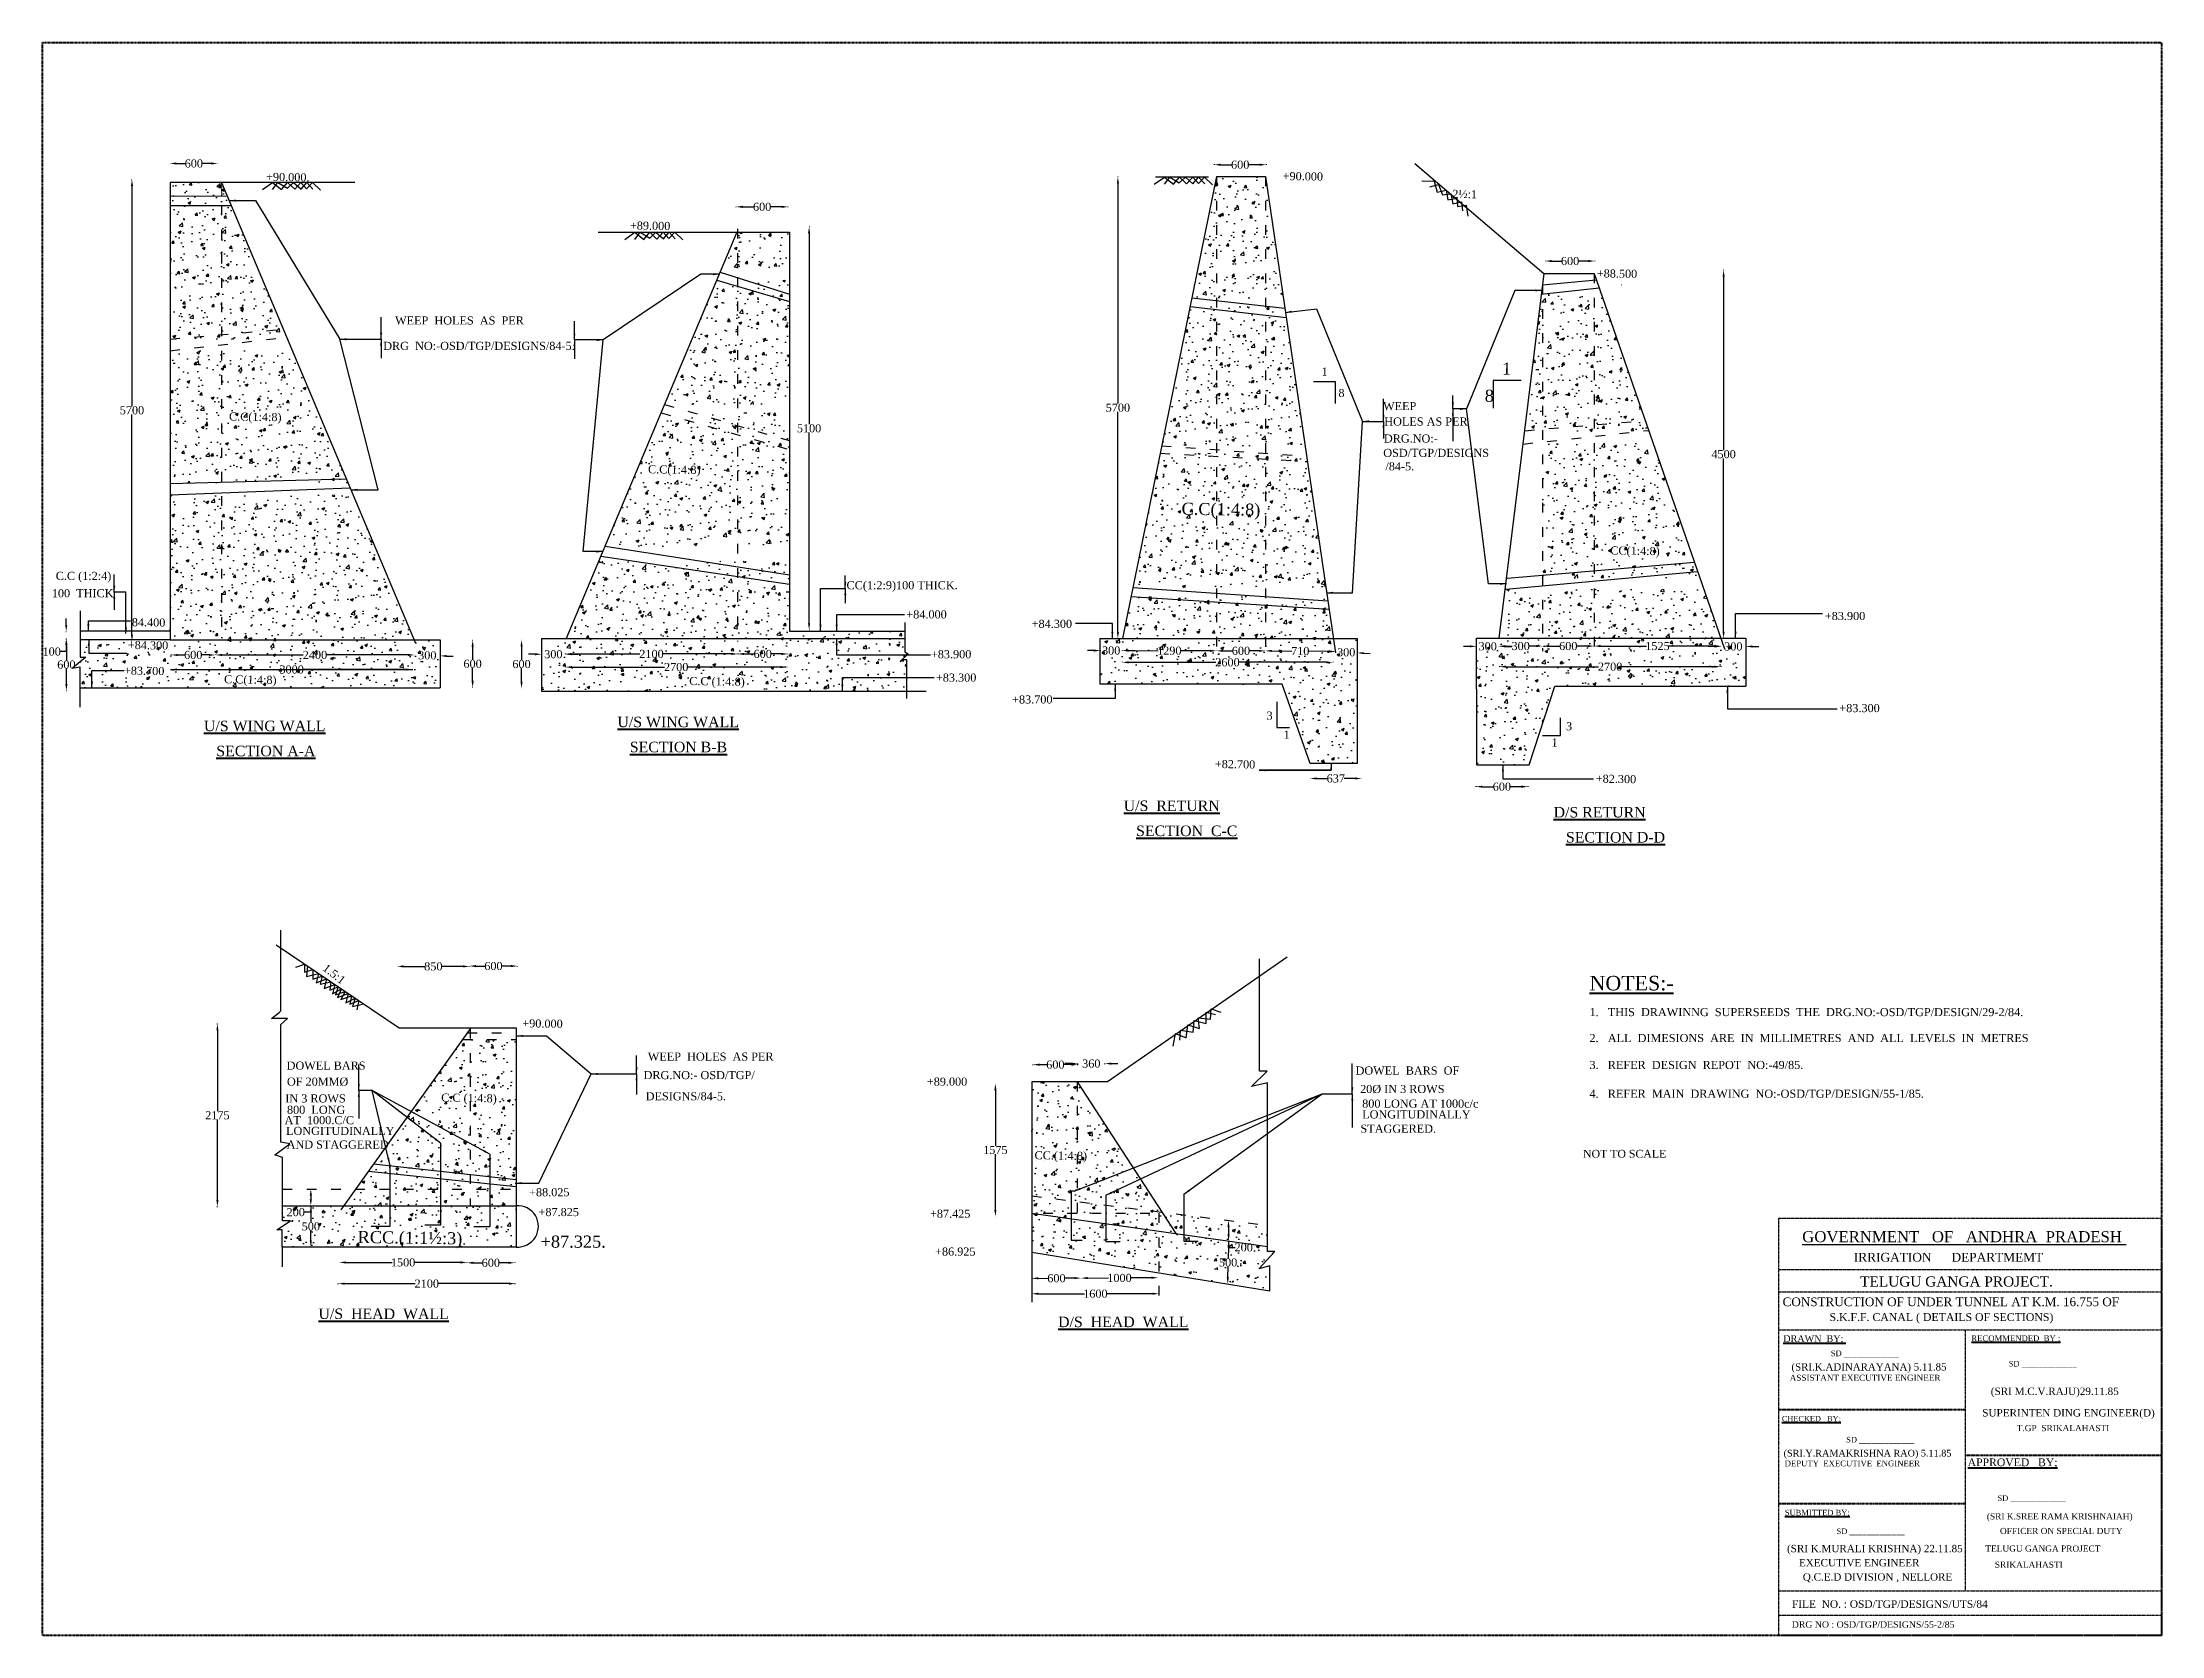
# Model space of a CAD drawing. Header units: millimetres. Extents: x 1455 to 27696, y 621 to 20350.
import ezdxf

# ---------------------------------------------------------------- set-up
doc = ezdxf.new("R2010")
doc.units = ezdxf.units.MM
doc.header["$MEASUREMENT"] = 0
doc.linetypes.add('ACAD_ISO03W100', pattern=[30, 12, -18])
doc.linetypes.add('BORDER', pattern=[1.75, 0.5, -0.25, 0.5, -0.25, 0, -0.25])
for name, color, linetype in [('DIM', 5, 'Continuous'), ('DWG.LINE', 10, 'Continuous'), ('HATCH', 2, 'Continuous'), ('TEXT', 7, 'Continuous')]:
    doc.layers.add(name, color=color, linetype=linetype)
doc.layers.add('DO LINE', color=3, linetype='Continuous', plot=False)
doc.layers.add('TITLE', color=7, linetype='BORDER', lineweight=40)
doc.styles.get("Standard").update_dxf_attribs({"font": 'TIMES.TTF', "height": 100})
doc.dimstyles.get("Standard").update_dxf_attribs({"dimtxt": 100, "dimasz": 80, "dimexe": 0.18, "dimexo": 0.0625, "dimgap": 0.09, "dimtad": 0, "dimtih": 1, "dimtoh": 1, "dimdec": 0, "dimzin": 0, "dimdsep": 46, "dimtxsty": 'Standard', "dimcen": 300, "dimclre": 256, "dimclrt": 4, "dimadec": 0, "dimazin": 0, "dimtfac": 1, "dimtdec": 0, "dimtofl": 0, "dimtmove": 0, "dimatfit": 3, "dimfxl": 5, "dimfxlon": 1, "dimtolj": 1, "dimtzin": 0, "dimarcsym": 0})
pattern_1 = [(50, (0, 0), (358.63, -31.376), [37.5, -412.5]), (355, (0, 0), (-69.3757, 376.096), [30, -330]), (100.4514, (29.9, -2.6), (289.2547, 344.7198), [31.87, -350.571]), (46.1842, (0, 100), (533.6205, -82.7595), [56.25, -618.75]), (96.6356, (44.47, 93.1), (467.331, 487.059), [47.805, -525.856]), (351.1842, (0, 100), (467.331, 487.059), [45, -495]), (21, (50, 75), (298.4535, -201.3094), [37.5, -412.5]), (326, (50, 75), (121.6577, 362.575), [30, -330]), (71.4514, (74.87, 58.22), (420.1113, 161.2652), [31.87, -350.571]), (37.5, (0, 0), (6.0799, 166.4469), [0, -326, 0, -335, 0, -331.25]), (7.5, (0, 0), (131.5348, 197.2059), [0, -191, 0, -318.5, 0, -126.25]), (327.5, (-111.5, 0), (266.9112, -11.27744), [0, -125, 0, -390, 0, -517.5]), (317.5, (-161.5, 0), (291.593, 50.0525), [0, -162.5, 0, -259, 0, -367.5])]

msp = doc.modelspace()

# ---------------------------------------------------------------- texts
at = {"layer": 'TEXT', "ltscale": 0.2}
for s, height, rotation, p in [('+90.000.', 100, 359.16889, (4223.6, 18635.9)), ('+90.000', 100, 359.16889, (16811.1, 18645.4)), ('2½:1', 100, 359.16889, (18912.3, 18424.1)), ('+89.000', 100, 359.16889, (8729.3, 18033.6)), ('+88.500', 100, 359.16889, (20701.4, 17440.8)), ('1', 100, 359.16889, (17292.6, 16224.7)), ('1', 150, 359.16889, (19528.3, 16235.6)), ('8', 100, 359.16889, (17502.1, 15958.4)), ('8', 150, 359.16889, (19313.6, 15899.4)), ('C.C(1:4:8)', 100, 359.16889, (3765.4, 15668.2)), ('C.C(1:4:8)', 100, 359.16889, (8953.7, 15014.7)), ('C.C(1:4:8)', 150, 359.16889, (15559.6, 14500.8)), ('CC(1:4:8)', 100, 359.16889, (20868, 14008.6)), ('84.400', 100, 359.16889, (2561.5, 13121.1)), ('+84.300', 100, 359.16889, (2512.2, 12838.6)), ('+83.700', 100, 359.16889, (2464.3, 12521.7)), ('C.C(1:4:8)', 100, 359.16889, (3703.9, 12414.4)), ('C.C (1:4:8)', 100, 359.16889, (9463.7, 12392.3)), ('3', 100, 359.16889, (16612.3, 11963.8)), ('1', 100, 359.16889, (16822.6, 11727)), ('3', 100, 359.16889, (20320.1, 11832.4)), ('1', 100, 359.16889, (20140, 11631.2)), ('+82.700', 100, 359.16889, (15971.8, 11365)), ('+82.300', 100, 359.16889, (20688.7, 11182.9)), ('1.5:1', 100, 322.14326, (4916, 8868.9)), ('+90.000', 100, 359.16889, (7396.8, 8153.9)), ('C.C (1:4:8)', 100, 359.16889, (6392.6, 7233.9)), ('CC.(1:4:8)', 100, 359.16889, (13739.7, 6520.3)), ('RCC.(1:1½:3)', 150, 359.16889, (5357.4, 5483.1))]:
    msp.add_text(s, height=height, rotation=rotation, dxfattribs=at).set_placement(p)
for s, height, p in [('WEEP  HOLES  AS  PER', 100, (5822.4, 16856.7)), ('DRG  NO:-OSD/TGP/DESIGNS/84-5.', 100, (5675.4, 16541.8)), ('WEEP', 100, (18056.2, 15796.1)), ('DRG.NO:-', 100, (18066, 15394.7)), ('HOLES AS PER', 100, (18070.8, 15605.1)), ('OSD/TGP/DESIGNS', 100, (18058.2, 15216.9)), ('/84-5.', 100, (18084.8, 15050.3)), ('C.C (1:2:4)', 100, (1620.6, 13693.7)), ('CC(1:2:9)100 THICK.', 100, (11412.4, 13577.9)), ('100  THICK', 100, (1571.7, 13479.1)), ('+84.000', 100, (12152.4, 13216.6)), ('+84.300', 100, (13704.4, 13099.8)), ('+83.900', 100, (23525.7, 13196.7)), ('+83.900', 100, (12457, 12723.5)), ('+83.300', 100, (12519.2, 12434)), ('+83.700', 100, (13462, 12163.4)), ('+83.300', 100, (23705.1, 12056.4)), ('DOWEL BARS', 100, (4479.2, 7629.6)), ('DRG.NO:- OSD/TGP/', 100, (8899, 7511.6)), ('WEEP  HOLES  AS PER', 100, (8951.5, 7741)), ('DOWEL  BARS  OF ', 100, (17715.2, 7568.3)), ('OF 20MM%%C', 100, (4483.1, 7430.9)), ('DESIGNS/84-5.', 100, (8925.3, 7249.5)), ('+89.000', 100, (12406.3, 7430.9)), ('20%%C IN 3 ROWS', 100, (17771.3, 7339.9)), ('IN 3 ROWS', 100, (4463.5, 7223.1)), ('800  LONG', 100, (4483.7, 7082.2)), ('LONGITUDINALLY', 100, (17797.2, 7025.2)), ('800 LONG AT 1000c/c', 100, (17797.2, 7158.8)), ('AT  1000.C/C', 100, (4453.3, 6953.7)), ('LONGITUDINALLY', 100, (4471.7, 6821)), ('STAGGERED.', 100, (17775.6, 6848.4)), ('AND STAGGERED', 100, (4479.7, 6651.8)), ('+88.025', 100, (7481.3, 6061.4)), ('+87.825', 100, (7598.2, 5815.6)), ('+87.425', 100, (12445.6, 5795.1)), ('+87.325.', 150, (7623.6, 5424.5)), ('+86.925', 100, (12508.6, 5326.6))]:
    msp.add_text(s, height=height, dxfattribs=at).set_placement(p)
at = {"layer": 'TITLE'}
for s, height, p in [('%%UU/S WING WALL', 130, (3455.5, 11820.6)), ('%%UU/S WING WALL', 130, (8575, 11869.9)), ('%%USECTION A-A', 130, (3608.7, 11510.3)), ('%%USECTION B-B', 130, (8728.1, 11559.6)), ('%%UU/S  RETURN', 130, (14843.9, 10831.8)), ('%%UD/S RETURN', 130, (20166.8, 10751.9)), ('%%USECTION  C-C', 130, (14997.1, 10521.6)), ('%%USECTION D-D', 130, (20320, 10441.6)), ('IRRIGATION      DEPARTMEMT ', 109.145, (23885.1, 5251.3)), ('TELUGU GANGA PROJECT.', 125.556, (23962.8, 4943)), ('CONSTRUCTION OF UNDER TUNNEL AT K.M. 16.755 OF', 107.454, (23002.8, 4700.3)), ('%%UU/S  HEAD  WALL', 130, (4873.3, 4541.3)), ('%%UD/S  HEAD  WALL', 130, (14031.2, 4440.5)), ('%%UDRAWN  BY; ', 82.906, (23011, 4256.9)), ('%%URECOMMENDED  BY :', 71.148, (25340.1, 4267.1)), ('(SRI.K.ADINARAYANA) 5.11.85', 89.545, (23112.5, 3903.5)), ('SD _____________', 69.451, (23599.6, 4081.1)), ('SD _____________', 69.451, (25801.9, 3953.1)), ('ASSISTANT EXECUTIVE ENGINEER', 74.911, (23091.2, 3776.2)), ('(SRI M.C.V.RAJU)29.11.85', 91.196, (25580.6, 3600.8)), ('SUPERINTEN DING ENGINEER(D)', 91.196, (25475.8, 3334.2)), ('%%UCHECKED   BY;', 66.963, (22994.1, 3273.7)), ('T.GP  SRIKALAHASTI', 76.529, (25901.1, 3152.5)), ('(SRI.Y.RAMAKRISHNA RAO) 5.11.85', 83.354, (23015.2, 2838.5)), ('SD _____________', 69.451, (23790, 3012.5)), ('DEPUTY  EXECUTIVE  ENGINEER', 71.248, (23028.6, 2717.6)), ('%%UAPPROVED   BY;', 95.661, (25294.5, 2719.1)), ('%%USUBMITTED BY;', 69.732, (23029.3, 2108.7)), ('(SRI K.SREE RAMA KRISHNAIAH)', 76.529, (25531.9, 2059.5)), ('SD _____________', 69.451, (25662.9, 2288.3)), ('SD _____________', 69.451, (23671, 1878)), ('OFFICER ON SPECIAL DUTY', 76.529, (25694, 1878.5)), ('(SRI K.MURALI KRISHNA) 22.11.85', 90.955, (23057.2, 1653.5)), ('TELUGU GANGA PROJECT', 76.529, (25512.9, 1660.5)), ('EXECUTIVE ENGINEER ', 90.955, (23205.8, 1478.2)), ('Q.C.E.D DIVISION , NELLORE', 90.955, (23252.9, 1302)), ('SRIKALAHASTI', 76.529, (25630.6, 1460.8)), ('FILE  NO. : OSD/TGP/DESIGNS/UTS/84', 93.357, (23118.1, 964.7)), ('DRG NO : OSD/TGP/DESIGNS/55-2/85', 80.156, (23116.4, 718.5))]:
    msp.add_text(s, height=height, dxfattribs=at).set_placement(p)
at = {"layer": 'TITLE', "ltscale": 0.2}
for s, height, p in [('%%UNOTES:-', 180, (20611.5, 8610.7)), ('1.   THIS  DRAWINNG  SUPERSEEDS  THE  DRG.NO:-OSD/TGP/DESIGN/29-2/84.', 100, (20611.5, 8291.9)), ('2.   ALL  DIMESIONS  ARE  IN  MILLIMETRES  AND  ALL  LEVELS  IN  METRES', 100, (20611.5, 7970.9)), ('3.   REFER  DESIGN  REPOT  NO:-49/85.', 100, (20611.5, 7637.5)), ('4.   REFER  MAIN  DRAWING  NO:-OSD/TGP/DESIGN/55-1/85.', 100, (20611.5, 7281.1))]:
    msp.add_text(s, height=height, dxfattribs=at).set_placement(p)
at = {"layer": 'TITLE', "lineweight": 30}
for s, height, p in [('NOT TO SCALE', 96.709, (20531.3, 6539.5)), ('%%UGOVERNMENT   OF   ANDHRA  PRADESH ', 137.114, (23245.8, 5492.2)), ('S.K.F.F. CANAL ( DETAILS OF SECTIONS)', 96.709, (23583.5, 4517))]:
    msp.add_text(s, height=height, dxfattribs=at).set_placement(p)

# ---------------------------------------------------------------- blocks, each defined once
blk = doc.blocks.new('*D1')
at = {"layer": 'Defpoints', "color": 0, "ltscale": 0.2}
for p in [(3041, 12584), (6041, 12584), (6041, 12584)]:
    blk.add_point(p, dxfattribs=at)
at = {"layer": 'DIM', "lineweight": -2, "ltscale": 0.2}
for p, q in [((3041, 12584), (3041, 12584)), ((6041, 12584), (6041, 12584))]:
    blk.add_line(p, q, dxfattribs=at)
at = {"layer": 'DIM', "color": 0, "lineweight": -2, "ltscale": 0.2}
for p, q in [((3121, 12584), (4399, 12584)), ((5961, 12584), (4683, 12584))]:
    blk.add_line(p, q, dxfattribs=at)
at = {"layer": 'DIM', "color": 0, "ltscale": 0.2}
for points in [[(3121, 12597), (3121, 12571), (3041, 12584)], [(5961, 12597), (5961, 12571), (6041, 12584)]]:
    blk.add_solid(points, dxfattribs=at)
at = {"layer": 'DIM', "color": 4, "ltscale": 0.2, "insert": (4541, 12584), "char_height": 100, "attachment_point": 5}
blk.add_mtext('\\A1;3000', dxfattribs=at)
blk = doc.blocks.new('*D2')
at = {"layer": 'Defpoints', "color": 0, "ltscale": 0.2}
for p in [(13706, 5045), (14316, 5048), (14316, 5048)]:
    blk.add_point(p, dxfattribs=at)
at = {"layer": 'DIM', "lineweight": -2, "ltscale": 0.2}
for p, q in [((13706, 5045), (13706, 5045)), ((14316, 5048), (14316, 5048))]:
    blk.add_line(p, q, dxfattribs=at)
at = {"layer": 'DIM', "color": 0, "lineweight": -2, "ltscale": 0.2}
for p, q in [((13786, 5045), (13906, 5046)), ((14236, 5047), (14116, 5047))]:
    blk.add_line(p, q, dxfattribs=at)
at = {"layer": 'DIM', "color": 0, "ltscale": 0.2}
for points in [[(13786, 5059), (13786, 5032), (13706, 5045)], [(14236, 5061), (14236, 5034), (14316, 5048)]]:
    blk.add_solid(points, dxfattribs=at)
at = {"layer": 'DIM', "color": 4, "ltscale": 0.2, "insert": (14011, 5046), "char_height": 100, "attachment_point": 5}
blk.add_mtext('\\A1;600', dxfattribs=at)
blk = doc.blocks.new('*D3')
at = {"layer": 'Defpoints', "color": 0, "ltscale": 0.2}
for p in [(14316, 5048), (15268, 5053), (15268, 5053)]:
    blk.add_point(p, dxfattribs=at)
at = {"layer": 'DIM', "lineweight": -2, "ltscale": 0.2}
for p, q in [((14316, 5048), (14316, 5048)), ((15268, 5053), (15268, 5053))]:
    blk.add_line(p, q, dxfattribs=at)
at = {"layer": 'DIM', "color": 0, "lineweight": -2, "ltscale": 0.2}
for p, q in [((14396, 5048), (14655, 5050)), ((15188, 5052), (14928, 5051))]:
    blk.add_line(p, q, dxfattribs=at)
at = {"layer": 'DIM', "color": 0, "ltscale": 0.2}
for points in [[(14396, 5062), (14396, 5035), (14316, 5048)], [(15188, 5066), (15188, 5039), (15268, 5053)]]:
    blk.add_solid(points, dxfattribs=at)
at = {"layer": 'DIM', "color": 4, "ltscale": 0.2, "insert": (14792, 5050), "char_height": 100, "attachment_point": 5}
blk.add_mtext('\\A1;1000', dxfattribs=at)
blk = doc.blocks.new('*D4')
at = {"layer": 'Defpoints', "color": 0, "ltscale": 0.2}
for p in [(13706, 4854), (15281, 4854), (15281, 4854)]:
    blk.add_point(p, dxfattribs=at)
at = {"layer": 'DIM', "lineweight": -2, "ltscale": 0.2}
for p, q in [((13706, 4854), (13706, 4854)), ((15281, 4854), (15281, 4854))]:
    blk.add_line(p, q, dxfattribs=at)
at = {"layer": 'DIM', "color": 0, "lineweight": -2, "ltscale": 0.2}
for p, q in [((13786, 4854), (14357, 4854)), ((15201, 4854), (14630, 4854))]:
    blk.add_line(p, q, dxfattribs=at)
at = {"layer": 'DIM', "color": 0, "ltscale": 0.2}
for points in [[(13786, 4867), (13786, 4841), (13706, 4854)], [(15201, 4867), (15201, 4841), (15281, 4854)]]:
    blk.add_solid(points, dxfattribs=at)
at = {"layer": 'DIM', "color": 4, "ltscale": 0.2, "insert": (14493, 4854), "char_height": 100, "attachment_point": 5}
blk.add_mtext('\\A1;1600', dxfattribs=at)
blk = doc.blocks.new('*D5')
at = {"layer": 'Defpoints', "color": 0, "ltscale": 0.2}
for p in [(13256, 7455), (13255, 5813), (13256, 5813)]:
    blk.add_point(p, dxfattribs=at)
at = {"layer": 'DIM', "lineweight": -2, "ltscale": 0.2}
for p, q in [((13256, 7455), (13255, 7455)), ((13256, 5813), (13255, 5813))]:
    blk.add_line(p, q, dxfattribs=at)
at = {"layer": 'DIM', "color": 0, "lineweight": -2, "ltscale": 0.2}
for p, q in [((13255, 7375), (13255, 6685)), ((13255, 5893), (13255, 6583))]:
    blk.add_line(p, q, dxfattribs=at)
at = {"layer": 'DIM', "color": 0, "ltscale": 0.2}
for points in [[(13242, 7375), (13269, 7375), (13255, 7455)], [(13242, 5893), (13269, 5893), (13255, 5813)]]:
    blk.add_solid(points, dxfattribs=at)
at = {"layer": 'DIM', "color": 4, "ltscale": 0.2, "insert": (13255, 6634), "char_height": 100, "attachment_point": 5}
blk.add_mtext('\\A1;1575', dxfattribs=at)
blk = doc.blocks.new('*D6')
at = {"layer": 'Defpoints', "color": 0, "ltscale": 0.2}
for p in [(13722, 7678), (14275, 7691), (14275, 7678)]:
    blk.add_point(p, dxfattribs=at)
at = {"layer": 'DIM', "lineweight": -2, "ltscale": 0.2}
for p, q in [((13722, 7686), (13722, 7691)), ((14275, 7686), (14275, 7691))]:
    blk.add_line(p, q, dxfattribs=at)
at = {"layer": 'DIM', "color": 0, "lineweight": -2, "ltscale": 0.2}
for p, q in [((13802, 7691), (13893, 7691)), ((14195, 7691), (14103, 7691))]:
    blk.add_line(p, q, dxfattribs=at)
at = {"layer": 'DIM', "color": 0, "ltscale": 0.2}
for points in [[(13802, 7704), (13802, 7677), (13722, 7691)], [(14195, 7704), (14195, 7677), (14275, 7691)]]:
    blk.add_solid(points, dxfattribs=at)
at = {"layer": 'DIM', "color": 4, "ltscale": 0.2, "insert": (13998, 7691), "char_height": 100, "attachment_point": 5}
blk.add_mtext('\\A1;600', dxfattribs=at)
blk = doc.blocks.new('*D7')
at = {"layer": 'Defpoints', "color": 0, "ltscale": 0.2}
for p in [(14275, 7691), (14612, 7704), (14612, 7691)]:
    blk.add_point(p, dxfattribs=at)
at = {"layer": 'DIM', "color": 0, "lineweight": -2, "ltscale": 0.2}
for p, q in [((14195, 7704), (14115, 7704)), ((14692, 7704), (14772, 7704))]:
    blk.add_line(p, q, dxfattribs=at)
at = {"layer": 'DIM', "lineweight": -2, "ltscale": 0.2}
for p, q in [((14275, 7699), (14275, 7704)), ((14612, 7699), (14612, 7704))]:
    blk.add_line(p, q, dxfattribs=at)
at = {"layer": 'DIM', "color": 0, "ltscale": 0.2}
for points in [[(14195, 7717), (14195, 7690), (14275, 7704)], [(14692, 7717), (14692, 7690), (14612, 7704)]]:
    blk.add_solid(points, dxfattribs=at)
at = {"layer": 'DIM', "color": 4, "ltscale": 0.2, "insert": (14443, 7704), "char_height": 100, "attachment_point": 5}
blk.add_mtext('\\A1;360', dxfattribs=at)
blk = doc.blocks.new('*D8')
at = {"layer": 'Defpoints', "color": 0, "ltscale": 0.2}
for p in [(16141, 5762), (16143, 5508), (16143, 5508)]:
    blk.add_point(p, dxfattribs=at)
at = {"layer": 'DIM', "lineweight": -2, "ltscale": 0.2}
for p, q in [((16141, 5762), (16141, 5762)), ((16143, 5508), (16143, 5508))]:
    blk.add_line(p, q, dxfattribs=at)
at = {"layer": 'DIM', "color": 0, "lineweight": -2, "ltscale": 0.2}
for p, q in [((16142, 5682), (16142, 5588)), ((16143, 5508), (16144, 5428)), ((16144, 5428), (16224, 5428))]:
    blk.add_line(p, q, dxfattribs=at)
at = {"layer": 'DIM', "color": 0, "ltscale": 0.2}
for points in [[(16155, 5682), (16128, 5682), (16141, 5762)], [(16156, 5588), (16129, 5588), (16143, 5508)]]:
    blk.add_solid(points, dxfattribs=at)
at = {"layer": 'DIM', "color": 4, "ltscale": 0.2, "insert": (16330, 5428), "char_height": 100, "attachment_point": 5}
blk.add_mtext('\\A1;200', dxfattribs=at)
blk = doc.blocks.new('*D9')
at = {"layer": 'Defpoints', "color": 0, "ltscale": 0.2}
for p in [(16143, 5508), (16132, 4976), (16132, 4976)]:
    blk.add_point(p, dxfattribs=at)
at = {"layer": 'DIM', "color": 0, "lineweight": -2, "ltscale": 0.2}
for p, q in [((16141, 5428), (16138, 5293)), ((16134, 5056), (16136, 5191))]:
    blk.add_line(p, q, dxfattribs=at)
at = {"layer": 'DIM', "lineweight": -2, "ltscale": 0.2}
for p, q in [((16143, 5508), (16143, 5508)), ((16132, 4976), (16132, 4976))]:
    blk.add_line(p, q, dxfattribs=at)
at = {"layer": 'DIM', "color": 0, "ltscale": 0.2}
for points in [[(16128, 5428), (16155, 5427), (16143, 5508)], [(16120, 5056), (16147, 5056), (16132, 4976)]]:
    blk.add_solid(points, dxfattribs=at)
at = {"layer": 'DIM', "color": 4, "ltscale": 0.2, "insert": (16137, 5242), "char_height": 100, "attachment_point": 5}
blk.add_mtext('\\A1;500', dxfattribs=at)
blk = doc.blocks.new('*D10')
at = {"layer": 'Defpoints', "color": 0, "ltscale": 0.2}
for p in [(5131, 5242), (6712, 5242), (6712, 5242)]:
    blk.add_point(p, dxfattribs=at)
at = {"layer": 'DIM', "lineweight": -2, "ltscale": 0.2}
for p, q in [((5131, 5242), (5131, 5242)), ((6712, 5242), (6712, 5242))]:
    blk.add_line(p, q, dxfattribs=at)
at = {"layer": 'DIM', "color": 0, "lineweight": -2, "ltscale": 0.2}
for p, q in [((5211, 5242), (5785, 5242)), ((6632, 5242), (6058, 5242))]:
    blk.add_line(p, q, dxfattribs=at)
at = {"layer": 'DIM', "color": 0, "ltscale": 0.2}
for points in [[(5211, 5255), (5211, 5228), (5131, 5242)], [(6632, 5255), (6632, 5228), (6712, 5242)]]:
    blk.add_solid(points, dxfattribs=at)
at = {"layer": 'DIM', "color": 4, "ltscale": 0.2, "insert": (5921, 5242), "char_height": 100, "attachment_point": 5}
blk.add_mtext('\\A1;1500', dxfattribs=at)
blk = doc.blocks.new('*D11')
at = {"layer": 'Defpoints', "color": 0, "ltscale": 0.2}
for p in [(6712, 5242), (7303, 5242), (7303, 5237)]:
    blk.add_point(p, dxfattribs=at)
at = {"layer": 'DIM', "lineweight": -2, "ltscale": 0.2}
for p, q in [((6712, 5241), (6712, 5237)), ((7303, 5241), (7303, 5237))]:
    blk.add_line(p, q, dxfattribs=at)
at = {"layer": 'DIM', "color": 0, "lineweight": -2, "ltscale": 0.2}
for p, q in [((6792, 5237), (6902, 5237)), ((7223, 5237), (7113, 5237))]:
    blk.add_line(p, q, dxfattribs=at)
at = {"layer": 'DIM', "color": 0, "ltscale": 0.2}
for points in [[(6792, 5251), (6792, 5224), (6712, 5237)], [(7223, 5251), (7223, 5224), (7303, 5237)]]:
    blk.add_solid(points, dxfattribs=at)
at = {"layer": 'DIM', "color": 4, "ltscale": 0.2, "insert": (7008, 5237), "char_height": 100, "attachment_point": 5}
blk.add_mtext('\\A1;600', dxfattribs=at)
blk = doc.blocks.new('*D12')
at = {"layer": 'Defpoints', "color": 0}
for p in [(5118, 4971), (7311, 4979), (7311, 4971)]:
    blk.add_point(p, dxfattribs=at)
at = {"layer": 'DIM', "lineweight": -2}
for p, q in [((5118, 4974), (5118, 4979)), ((7311, 4974), (7311, 4979))]:
    blk.add_line(p, q, dxfattribs=at)
at = {"layer": 'DIM', "color": 0, "lineweight": -2}
for p, q in [((5198, 4979), (6071, 4979)), ((7231, 4979), (6358, 4979))]:
    blk.add_line(p, q, dxfattribs=at)
at = {"layer": 'DIM', "color": 0}
for points in [[(5198, 4992), (5198, 4966), (5118, 4979)], [(7231, 4992), (7231, 4966), (7311, 4979)]]:
    blk.add_solid(points, dxfattribs=at)
at = {"layer": 'DIM', "color": 4, "insert": (6215, 4979), "char_height": 100, "attachment_point": 5}
blk.add_mtext('\\A1;2100', dxfattribs=at)
blk = doc.blocks.new('*D13')
at = {"layer": 'Defpoints', "color": 0, "ltscale": 0.2}
for p in [(4779, 5944), (4779, 5432), (4779, 5432)]:
    blk.add_point(p, dxfattribs=at)
at = {"layer": 'DIM', "lineweight": -2, "ltscale": 0.2}
for p, q in [((4779, 5944), (4779, 5944)), ((4779, 5432), (4779, 5432))]:
    blk.add_line(p, q, dxfattribs=at)
at = {"layer": 'DIM', "color": 0, "lineweight": -2, "ltscale": 0.2}
for p, q in [((4779, 5864), (4779, 5739)), ((4779, 5512), (4779, 5637))]:
    blk.add_line(p, q, dxfattribs=at)
at = {"layer": 'DIM', "color": 0, "ltscale": 0.2}
for points in [[(4765, 5864), (4792, 5864), (4779, 5944)], [(4765, 5512), (4792, 5512), (4779, 5432)]]:
    blk.add_solid(points, dxfattribs=at)
at = {"layer": 'DIM', "color": 4, "ltscale": 0.2, "insert": (4779, 5688), "char_height": 100, "attachment_point": 5}
blk.add_mtext('\\A1;500', dxfattribs=at)
blk = doc.blocks.new('*D14')
at = {"layer": 'Defpoints', "color": 0, "ltscale": 0.2}
for p in [(4779, 6150), (4779, 5944), (4779, 5944)]:
    blk.add_point(p, dxfattribs=at)
at = {"layer": 'DIM', "lineweight": -2, "ltscale": 0.2}
for p, q in [((4779, 6150), (4779, 6150)), ((4779, 5944), (4779, 5944))]:
    blk.add_line(p, q, dxfattribs=at)
at = {"layer": 'DIM', "color": 0, "lineweight": -2, "ltscale": 0.2}
for p, q in [((4779, 6070), (4779, 6024)), ((4779, 5864), (4699, 5864)), ((4779, 5944), (4779, 5864))]:
    blk.add_line(p, q, dxfattribs=at)
at = {"layer": 'DIM', "color": 0, "ltscale": 0.2}
for points in [[(4765, 6070), (4792, 6070), (4779, 6150)], [(4765, 6024), (4792, 6024), (4779, 5944)]]:
    blk.add_solid(points, dxfattribs=at)
at = {"layer": 'DIM', "color": 4, "ltscale": 0.2, "insert": (4592, 5864), "char_height": 100, "attachment_point": 5}
blk.add_mtext('\\A1;200', dxfattribs=at)
blk = doc.blocks.new('*D15')
at = {"layer": 'Defpoints', "color": 0, "ltscale": 0.2}
for p in [(3589, 8195), (3589, 5934), (3622, 5934)]:
    blk.add_point(p, dxfattribs=at)
at = {"layer": 'DIM', "lineweight": -2, "ltscale": 0.2}
for p, q in [((3617, 8195), (3622, 8195)), ((3617, 5934), (3622, 5934))]:
    blk.add_line(p, q, dxfattribs=at)
at = {"layer": 'DIM', "color": 0, "lineweight": -2, "ltscale": 0.2}
for p, q in [((3622, 8115), (3622, 7115)), ((3622, 6014), (3622, 7013))]:
    blk.add_line(p, q, dxfattribs=at)
at = {"layer": 'DIM', "color": 0, "ltscale": 0.2}
for points in [[(3609, 8115), (3635, 8115), (3622, 8195)], [(3609, 6014), (3635, 6014), (3622, 5934)]]:
    blk.add_solid(points, dxfattribs=at)
at = {"layer": 'DIM', "color": 4, "ltscale": 0.2, "insert": (3622, 7064), "char_height": 100, "attachment_point": 5}
blk.add_mtext('\\A1;2175', dxfattribs=at)
blk = doc.blocks.new('*D16')
at = {"layer": 'Defpoints', "color": 0, "ltscale": 0.2}
for p in [(5849, 8908), (6743, 8908), (6743, 8908)]:
    blk.add_point(p, dxfattribs=at)
at = {"layer": 'DIM', "lineweight": -2, "ltscale": 0.2}
for p, q in [((5849, 8908), (5849, 8908)), ((6743, 8908), (6743, 8908))]:
    blk.add_line(p, q, dxfattribs=at)
at = {"layer": 'DIM', "color": 0, "lineweight": -2, "ltscale": 0.2}
for p, q in [((5929, 8908), (6192, 8908)), ((6663, 8908), (6400, 8908))]:
    blk.add_line(p, q, dxfattribs=at)
at = {"layer": 'DIM', "color": 0, "ltscale": 0.2}
for points in [[(5929, 8921), (5929, 8894), (5849, 8908)], [(6663, 8921), (6663, 8894), (6743, 8908)]]:
    blk.add_solid(points, dxfattribs=at)
at = {"layer": 'DIM', "color": 4, "ltscale": 0.2, "insert": (6296, 8908), "char_height": 100, "attachment_point": 5}
blk.add_mtext('\\A1;850', dxfattribs=at)
blk = doc.blocks.new('*D17')
at = {"layer": 'Defpoints', "color": 0, "ltscale": 0.2}
for p in [(6743, 8908), (7337, 8912), (7337, 8908)]:
    blk.add_point(p, dxfattribs=at)
at = {"layer": 'DIM', "lineweight": -2, "ltscale": 0.2}
for p, q in [((6743, 8908), (6743, 8912)), ((7337, 8908), (7337, 8912))]:
    blk.add_line(p, q, dxfattribs=at)
at = {"layer": 'DIM', "color": 0, "lineweight": -2, "ltscale": 0.2}
for p, q in [((6823, 8912), (6935, 8912)), ((7257, 8912), (7145, 8912))]:
    blk.add_line(p, q, dxfattribs=at)
at = {"layer": 'DIM', "color": 0, "ltscale": 0.2}
for points in [[(6823, 8925), (6823, 8898), (6743, 8912)], [(7257, 8925), (7257, 8898), (7337, 8912)]]:
    blk.add_solid(points, dxfattribs=at)
at = {"layer": 'DIM', "color": 4, "ltscale": 0.2, "insert": (7040, 8912), "char_height": 100, "attachment_point": 5}
blk.add_mtext('\\A1;600', dxfattribs=at)
blk = doc.blocks.new('*D18')
at = {"layer": 'Defpoints', "color": 0, "ltscale": 0.2}
for p in [(1740, 13055), (1740, 12966), (1750, 12966)]:
    blk.add_point(p, dxfattribs=at)
at = {"layer": 'DIM', "color": 0, "lineweight": -2, "ltscale": 0.2}
for p, q in [((1750, 13135), (1750, 13215)), ((1750, 12886), (1750, 12806)), ((1750, 12806), (1670, 12806))]:
    blk.add_line(p, q, dxfattribs=at)
at = {"layer": 'DIM', "lineweight": -2, "ltscale": 0.2}
for p, q in [((1745, 13055), (1750, 13055)), ((1745, 12966), (1750, 12966))]:
    blk.add_line(p, q, dxfattribs=at)
at = {"layer": 'DIM', "color": 0, "ltscale": 0.2}
for points in [[(1737, 13135), (1763, 13135), (1750, 13055)], [(1737, 12886), (1763, 12886), (1750, 12966)]]:
    blk.add_solid(points, dxfattribs=at)
at = {"layer": 'DIM', "color": 4, "ltscale": 0.2, "insert": (1570, 12806), "char_height": 100, "attachment_point": 5}
blk.add_mtext('\\A1;100', dxfattribs=at)
blk = doc.blocks.new('*D19')
at = {"layer": 'Defpoints', "color": 0, "ltscale": 0.2}
for p in [(1750, 12966), (1750, 12323), (1752, 12323)]:
    blk.add_point(p, dxfattribs=at)
at = {"layer": 'DIM', "lineweight": -2, "ltscale": 0.2}
for p, q in [((1750, 12966), (1753, 12966)), ((1750, 12323), (1753, 12323))]:
    blk.add_line(p, q, dxfattribs=at)
at = {"layer": 'DIM', "color": 0, "lineweight": -2, "ltscale": 0.2}
for p, q in [((1752, 12886), (1752, 12696)), ((1752, 12403), (1752, 12594))]:
    blk.add_line(p, q, dxfattribs=at)
at = {"layer": 'DIM', "color": 0, "ltscale": 0.2}
for points in [[(1739, 12886), (1766, 12886), (1752, 12966)], [(1739, 12403), (1766, 12403), (1752, 12323)]]:
    blk.add_solid(points, dxfattribs=at)
at = {"layer": 'DIM', "color": 4, "ltscale": 0.2, "insert": (1752, 12645), "char_height": 100, "attachment_point": 5}
blk.add_mtext('\\A1;600', dxfattribs=at)
blk = doc.blocks.new('*D20')
at = {"layer": 'Defpoints', "color": 0, "ltscale": 0.2}
for p in [(3050, 12769), (3597, 12769), (3597, 12764)]:
    blk.add_point(p, dxfattribs=at)
at = {"layer": 'DIM', "lineweight": -2, "ltscale": 0.2}
for p, q in [((3050, 12769), (3050, 12764)), ((3597, 12769), (3597, 12764))]:
    blk.add_line(p, q, dxfattribs=at)
at = {"layer": 'DIM', "color": 0, "lineweight": -2, "ltscale": 0.2}
for p, q in [((3130, 12764), (3218, 12764)), ((3517, 12764), (3428, 12764))]:
    blk.add_line(p, q, dxfattribs=at)
at = {"layer": 'DIM', "color": 0, "ltscale": 0.2}
for points in [[(3130, 12777), (3130, 12751), (3050, 12764)], [(3517, 12777), (3517, 12751), (3597, 12764)]]:
    blk.add_solid(points, dxfattribs=at)
at = {"layer": 'DIM', "color": 4, "ltscale": 0.2, "insert": (3323, 12764), "char_height": 100, "attachment_point": 5}
blk.add_mtext('\\A1;600', dxfattribs=at)
blk = doc.blocks.new('*D21')
at = {"layer": 'Defpoints', "color": 0, "ltscale": 0.2}
for p in [(3597, 12764), (6063, 12764), (6063, 12764)]:
    blk.add_point(p, dxfattribs=at)
at = {"layer": 'DIM', "lineweight": -2, "ltscale": 0.2}
for p, q in [((3597, 12764), (3597, 12764)), ((6063, 12764), (6063, 12764))]:
    blk.add_line(p, q, dxfattribs=at)
at = {"layer": 'DIM', "color": 0, "lineweight": -2, "ltscale": 0.2}
for p, q in [((3677, 12764), (4686, 12764)), ((5983, 12764), (4973, 12764))]:
    blk.add_line(p, q, dxfattribs=at)
at = {"layer": 'DIM', "color": 0, "ltscale": 0.2}
for points in [[(3677, 12777), (3677, 12751), (3597, 12764)], [(5983, 12777), (5983, 12751), (6063, 12764)]]:
    blk.add_solid(points, dxfattribs=at)
at = {"layer": 'DIM', "color": 4, "ltscale": 0.2, "insert": (4830, 12764), "char_height": 100, "attachment_point": 5}
blk.add_mtext('\\A1;2400', dxfattribs=at)
blk = doc.blocks.new('*D22')
at = {"layer": 'Defpoints', "color": 0, "ltscale": 0.2}
for p in [(6061, 12764), (6382, 12754), (6382, 12754)]:
    blk.add_point(p, dxfattribs=at)
at = {"layer": 'DIM', "color": 0, "lineweight": -2, "ltscale": 0.2}
for p, q in [((5981, 12766), (5901, 12769)), ((6461, 12751), (6541, 12749))]:
    blk.add_line(p, q, dxfattribs=at)
at = {"layer": 'DIM', "lineweight": -2, "ltscale": 0.2}
for p, q in [((6061, 12764), (6061, 12764)), ((6382, 12754), (6382, 12754))]:
    blk.add_line(p, q, dxfattribs=at)
at = {"layer": 'DIM', "color": 0, "ltscale": 0.2}
for points in [[(5981, 12779), (5980, 12753), (6061, 12764)], [(6462, 12764), (6461, 12738), (6382, 12754)]]:
    blk.add_solid(points, dxfattribs=at)
at = {"layer": 'DIM', "color": 4, "ltscale": 0.2, "insert": (6221, 12759), "char_height": 100, "attachment_point": 5}
blk.add_mtext('\\A1;300', dxfattribs=at)
blk = doc.blocks.new('*D23')
at = {"layer": 'Defpoints', "color": 0, "ltscale": 0.2}
for p in [(6767, 12946), (6767, 12364), (6782, 12364)]:
    blk.add_point(p, dxfattribs=at)
at = {"layer": 'DIM', "lineweight": -2, "ltscale": 0.2}
for p, q in [((6777, 12946), (6782, 12946)), ((6777, 12364), (6782, 12364))]:
    blk.add_line(p, q, dxfattribs=at)
at = {"layer": 'DIM', "color": 0, "lineweight": -2, "ltscale": 0.2}
for p, q in [((6782, 12866), (6782, 12706)), ((6782, 12444), (6782, 12604))]:
    blk.add_line(p, q, dxfattribs=at)
at = {"layer": 'DIM', "color": 0, "ltscale": 0.2}
for points in [[(6769, 12866), (6796, 12866), (6782, 12946)], [(6769, 12444), (6796, 12444), (6782, 12364)]]:
    blk.add_solid(points, dxfattribs=at)
at = {"layer": 'DIM', "color": 4, "ltscale": 0.2, "insert": (6782, 12655), "char_height": 100, "attachment_point": 5}
blk.add_mtext('\\A1;600', dxfattribs=at)
blk = doc.blocks.new('*D24')
at = {"layer": 'Defpoints', "color": 0, "ltscale": 0.2}
for p in [(2532, 18653), (2532, 12934), (2564, 12934)]:
    blk.add_point(p, dxfattribs=at)
at = {"layer": 'DIM', "lineweight": -2, "ltscale": 0.2}
for p, q in [((2559, 18653), (2564, 18653)), ((2559, 12934), (2564, 12934))]:
    blk.add_line(p, q, dxfattribs=at)
at = {"layer": 'DIM', "color": 0, "lineweight": -2, "ltscale": 0.2}
for p, q in [((2564, 18573), (2564, 15845)), ((2564, 13014), (2564, 15742))]:
    blk.add_line(p, q, dxfattribs=at)
at = {"layer": 'DIM', "color": 0, "ltscale": 0.2}
for points in [[(2551, 18573), (2577, 18573), (2564, 18653)], [(2551, 13014), (2577, 13014), (2564, 12934)]]:
    blk.add_solid(points, dxfattribs=at)
at = {"layer": 'DIM', "color": 4, "ltscale": 0.2, "insert": (2564, 15794), "char_height": 100, "attachment_point": 5}
blk.add_mtext('\\A1;5700', dxfattribs=at)
blk = doc.blocks.new('*D25')
at = {"layer": 'Defpoints', "color": 0, "ltscale": 0.2}
for p in [(3033, 18850), (3626, 18850), (3626, 18850)]:
    blk.add_point(p, dxfattribs=at)
at = {"layer": 'DIM', "lineweight": -2, "ltscale": 0.2}
for p, q in [((3033, 18850), (3033, 18850)), ((3626, 18850), (3626, 18850))]:
    blk.add_line(p, q, dxfattribs=at)
at = {"layer": 'DIM', "color": 0, "lineweight": -2, "ltscale": 0.2}
for p, q in [((3113, 18850), (3225, 18850)), ((3546, 18850), (3435, 18850))]:
    blk.add_line(p, q, dxfattribs=at)
at = {"layer": 'DIM', "color": 0, "ltscale": 0.2}
for points in [[(3113, 18864), (3113, 18837), (3033, 18850)], [(3546, 18864), (3546, 18837), (3626, 18850)]]:
    blk.add_solid(points, dxfattribs=at)
at = {"layer": 'DIM', "color": 4, "ltscale": 0.2, "insert": (3330, 18850), "char_height": 100, "attachment_point": 5}
blk.add_mtext('\\A1;600', dxfattribs=at)
blk = doc.blocks.new('*D26')
at = {"layer": 'Defpoints', "color": 0, "ltscale": 0.2}
for p in [(10046, 18309), (10688, 18313), (10688, 18309)]:
    blk.add_point(p, dxfattribs=at)
at = {"layer": 'DIM', "lineweight": -2, "ltscale": 0.2}
for p, q in [((10046, 18309), (10046, 18313)), ((10688, 18309), (10688, 18313))]:
    blk.add_line(p, q, dxfattribs=at)
at = {"layer": 'DIM', "color": 0, "lineweight": -2, "ltscale": 0.2}
for p, q in [((10126, 18313), (10262, 18313)), ((10608, 18313), (10472, 18313))]:
    blk.add_line(p, q, dxfattribs=at)
at = {"layer": 'DIM', "color": 0, "ltscale": 0.2}
for points in [[(10126, 18327), (10126, 18300), (10046, 18313)], [(10608, 18327), (10608, 18300), (10688, 18313)]]:
    blk.add_solid(points, dxfattribs=at)
at = {"layer": 'DIM', "color": 4, "ltscale": 0.2, "insert": (10367, 18313), "char_height": 100, "attachment_point": 5}
blk.add_mtext('\\A1;600', dxfattribs=at)
blk = doc.blocks.new('*D27')
at = {"layer": 'Defpoints', "color": 0, "ltscale": 0.2}
for p in [(10992, 18066), (10948, 13076), (10992, 13076)]:
    blk.add_point(p, dxfattribs=at)
at = {"layer": 'DIM', "lineweight": -2, "ltscale": 0.2}
for p, q in [((10953, 18066), (10948, 18066)), ((10953, 13076), (10948, 13076))]:
    blk.add_line(p, q, dxfattribs=at)
at = {"layer": 'DIM', "color": 0, "lineweight": -2, "ltscale": 0.2}
for p, q in [((10948, 17986), (10948, 15622)), ((10948, 13156), (10948, 15520))]:
    blk.add_line(p, q, dxfattribs=at)
at = {"layer": 'DIM', "color": 0, "ltscale": 0.2}
for points in [[(10935, 17986), (10962, 17986), (10948, 18066)], [(10935, 13156), (10962, 13156), (10948, 13076)]]:
    blk.add_solid(points, dxfattribs=at)
at = {"layer": 'DIM', "color": 4, "ltscale": 0.2, "insert": (10948, 15571), "char_height": 100, "attachment_point": 5}
blk.add_mtext('\\A1;5100', dxfattribs=at)
blk = doc.blocks.new('*D28')
at = {"layer": 'Defpoints', "color": 0, "ltscale": 0.2}
for p in [(7929, 12782), (10065, 12782), (10065, 12777)]:
    blk.add_point(p, dxfattribs=at)
at = {"layer": 'DIM', "lineweight": -2, "ltscale": 0.2}
for p, q in [((7929, 12782), (7929, 12776)), ((10065, 12782), (10065, 12776))]:
    blk.add_line(p, q, dxfattribs=at)
at = {"layer": 'DIM', "color": 0, "lineweight": -2, "ltscale": 0.2}
for p, q in [((8009, 12777), (8853, 12777)), ((9985, 12777), (9140, 12777))]:
    blk.add_line(p, q, dxfattribs=at)
at = {"layer": 'DIM', "color": 0, "ltscale": 0.2}
for points in [[(8009, 12790), (8009, 12763), (7929, 12777)], [(9985, 12790), (9985, 12763), (10065, 12777)]]:
    blk.add_solid(points, dxfattribs=at)
at = {"layer": 'DIM', "color": 4, "ltscale": 0.2, "insert": (8997, 12777), "char_height": 100, "attachment_point": 5}
blk.add_mtext('\\A1;2100', dxfattribs=at)
blk = doc.blocks.new('*D29')
at = {"layer": 'Defpoints', "color": 0, "ltscale": 0.2}
for p in [(10062, 12776), (10686, 12777), (10686, 12776)]:
    blk.add_point(p, dxfattribs=at)
at = {"layer": 'DIM', "lineweight": -2, "ltscale": 0.2}
for p, q in [((10062, 12776), (10062, 12777)), ((10686, 12776), (10686, 12777))]:
    blk.add_line(p, q, dxfattribs=at)
at = {"layer": 'DIM', "color": 0, "lineweight": -2, "ltscale": 0.2}
for p, q in [((10142, 12777), (10269, 12777)), ((10606, 12777), (10479, 12777))]:
    blk.add_line(p, q, dxfattribs=at)
at = {"layer": 'DIM', "color": 0, "ltscale": 0.2}
for points in [[(10142, 12790), (10142, 12763), (10062, 12777)], [(10606, 12790), (10606, 12763), (10686, 12777)]]:
    blk.add_solid(points, dxfattribs=at)
at = {"layer": 'DIM', "color": 4, "ltscale": 0.2, "insert": (10374, 12777), "char_height": 100, "attachment_point": 5}
blk.add_mtext('\\A1;600', dxfattribs=at)
blk = doc.blocks.new('*D30')
at = {"layer": 'Defpoints', "color": 0, "ltscale": 0.2}
for p in [(7931, 12625), (10674, 12625), (10674, 12614)]:
    blk.add_point(p, dxfattribs=at)
at = {"layer": 'DIM', "lineweight": -2, "ltscale": 0.2}
for p, q in [((7931, 12619), (7931, 12613)), ((10674, 12619), (10674, 12613))]:
    blk.add_line(p, q, dxfattribs=at)
at = {"layer": 'DIM', "color": 0, "lineweight": -2, "ltscale": 0.2}
for p, q in [((8011, 12614), (9159, 12614)), ((10594, 12614), (9446, 12614))]:
    blk.add_line(p, q, dxfattribs=at)
at = {"layer": 'DIM', "color": 0, "ltscale": 0.2}
for points in [[(8011, 12627), (8011, 12600), (7931, 12614)], [(10594, 12627), (10594, 12600), (10674, 12614)]]:
    blk.add_solid(points, dxfattribs=at)
at = {"layer": 'DIM', "color": 4, "ltscale": 0.2, "insert": (9303, 12614), "char_height": 100, "attachment_point": 5}
blk.add_mtext('\\A1;2700', dxfattribs=at)
blk = doc.blocks.new('*D31')
at = {"layer": 'Defpoints', "color": 0, "ltscale": 0.2}
for p in [(7386, 12950), (7386, 12352), (7388, 12352)]:
    blk.add_point(p, dxfattribs=at)
at = {"layer": 'DIM', "lineweight": -2, "ltscale": 0.2}
for p, q in [((7386, 12950), (7388, 12950)), ((7386, 12352), (7388, 12352))]:
    blk.add_line(p, q, dxfattribs=at)
at = {"layer": 'DIM', "color": 0, "lineweight": -2, "ltscale": 0.2}
for p, q in [((7388, 12870), (7388, 12702)), ((7388, 12432), (7388, 12600))]:
    blk.add_line(p, q, dxfattribs=at)
at = {"layer": 'DIM', "color": 0, "ltscale": 0.2}
for points in [[(7375, 12870), (7401, 12870), (7388, 12950)], [(7375, 12432), (7401, 12432), (7388, 12352)]]:
    blk.add_solid(points, dxfattribs=at)
at = {"layer": 'DIM', "color": 4, "ltscale": 0.2, "insert": (7388, 12651), "char_height": 100, "attachment_point": 5}
blk.add_mtext('\\A1;600', dxfattribs=at)
blk = doc.blocks.new('*D32')
at = {"layer": 'Defpoints', "color": 0, "ltscale": 0.2}
for p in [(14554, 12837), (14824, 12837), (14824, 12819)]:
    blk.add_point(p, dxfattribs=at)
at = {"layer": 'DIM', "color": 0, "lineweight": -2, "ltscale": 0.2}
for p, q in [((14474, 12819), (14394, 12819)), ((14904, 12819), (14984, 12819))]:
    blk.add_line(p, q, dxfattribs=at)
at = {"layer": 'DIM', "lineweight": -2, "ltscale": 0.2}
for p, q in [((14554, 12824), (14554, 12818)), ((14824, 12824), (14824, 12818))]:
    blk.add_line(p, q, dxfattribs=at)
at = {"layer": 'DIM', "color": 0, "ltscale": 0.2}
for points in [[(14474, 12832), (14474, 12805), (14554, 12819)], [(14904, 12832), (14904, 12805), (14824, 12819)]]:
    blk.add_solid(points, dxfattribs=at)
at = {"layer": 'DIM', "color": 4, "ltscale": 0.2, "insert": (14689, 12819), "char_height": 100, "attachment_point": 5}
blk.add_mtext('\\A1;300', dxfattribs=at)
blk = doc.blocks.new('*D33')
at = {"layer": 'Defpoints', "color": 0, "ltscale": 0.2}
for p in [(14824, 12819), (15994, 12815), (15994, 12815)]:
    blk.add_point(p, dxfattribs=at)
at = {"layer": 'DIM', "lineweight": -2, "ltscale": 0.2}
for p, q in [((14824, 12819), (14824, 12818)), ((15994, 12815), (15994, 12815))]:
    blk.add_line(p, q, dxfattribs=at)
at = {"layer": 'DIM', "color": 0, "lineweight": -2, "ltscale": 0.2}
for p, q in [((14904, 12818), (15272, 12817)), ((15914, 12815), (15545, 12816))]:
    blk.add_line(p, q, dxfattribs=at)
at = {"layer": 'DIM', "color": 0, "ltscale": 0.2}
for points in [[(14904, 12832), (14903, 12805), (14824, 12819)], [(15914, 12829), (15914, 12802), (15994, 12815)]]:
    blk.add_solid(points, dxfattribs=at)
at = {"layer": 'DIM', "color": 4, "ltscale": 0.2, "insert": (15409, 12817), "char_height": 100, "attachment_point": 5}
blk.add_mtext('\\A1;1290', dxfattribs=at)
blk = doc.blocks.new('*D34')
at = {"layer": 'Defpoints', "color": 0, "ltscale": 0.2}
for p in [(15994, 12815), (16598, 12815), (16598, 12815)]:
    blk.add_point(p, dxfattribs=at)
at = {"layer": 'DIM', "lineweight": -2, "ltscale": 0.2}
for p, q in [((15994, 12815), (15994, 12815)), ((16598, 12815), (16598, 12815))]:
    blk.add_line(p, q, dxfattribs=at)
at = {"layer": 'DIM', "color": 0, "lineweight": -2, "ltscale": 0.2}
for p, q in [((16074, 12815), (16191, 12815)), ((16518, 12815), (16401, 12815))]:
    blk.add_line(p, q, dxfattribs=at)
at = {"layer": 'DIM', "color": 0, "ltscale": 0.2}
for points in [[(16074, 12828), (16074, 12802), (15994, 12815)], [(16518, 12828), (16518, 12802), (16598, 12815)]]:
    blk.add_solid(points, dxfattribs=at)
at = {"layer": 'DIM', "color": 4, "ltscale": 0.2, "insert": (16296, 12815), "char_height": 100, "attachment_point": 5}
blk.add_mtext('\\A1;600', dxfattribs=at)
blk = doc.blocks.new('*D35')
at = {"layer": 'Defpoints', "color": 0, "ltscale": 0.2}
for p in [(17463, 12804), (17736, 12791), (17736, 12791)]:
    blk.add_point(p, dxfattribs=at)
at = {"layer": 'DIM', "color": 0, "lineweight": -2, "ltscale": 0.2}
for p, q in [((17383, 12808), (17304, 12812)), ((17815, 12787), (17895, 12783))]:
    blk.add_line(p, q, dxfattribs=at)
at = {"layer": 'DIM', "lineweight": -2, "ltscale": 0.2}
for p, q in [((17463, 12804), (17463, 12804)), ((17736, 12791), (17736, 12791))]:
    blk.add_line(p, q, dxfattribs=at)
at = {"layer": 'DIM', "color": 0, "ltscale": 0.2}
for points in [[(17384, 12821), (17383, 12794), (17463, 12804)], [(17816, 12800), (17815, 12774), (17736, 12791)]]:
    blk.add_solid(points, dxfattribs=at)
at = {"layer": 'DIM', "color": 4, "ltscale": 0.2, "insert": (17599, 12797), "char_height": 100, "attachment_point": 5}
blk.add_mtext('\\A1;300', dxfattribs=at)
blk = doc.blocks.new('*D36')
at = {"layer": 'Defpoints', "color": 0, "ltscale": 0.2}
for p in [(16598, 12815), (17463, 12809), (17463, 12809)]:
    blk.add_point(p, dxfattribs=at)
at = {"layer": 'DIM', "lineweight": -2, "ltscale": 0.2}
for p, q in [((16598, 12815), (16598, 12815)), ((17463, 12809), (17463, 12809))]:
    blk.add_line(p, q, dxfattribs=at)
at = {"layer": 'DIM', "color": 0, "lineweight": -2, "ltscale": 0.2}
for p, q in [((16678, 12815), (16925, 12813)), ((17383, 12809), (17136, 12811))]:
    blk.add_line(p, q, dxfattribs=at)
at = {"layer": 'DIM', "color": 0, "ltscale": 0.2}
for points in [[(16678, 12828), (16678, 12801), (16598, 12815)], [(17383, 12822), (17383, 12796), (17463, 12809)]]:
    blk.add_solid(points, dxfattribs=at)
at = {"layer": 'DIM', "color": 4, "ltscale": 0.2, "insert": (17030, 12812), "char_height": 100, "attachment_point": 5}
blk.add_mtext('\\A1;710', dxfattribs=at)
blk = doc.blocks.new('*D37')
at = {"layer": 'Defpoints', "color": 0, "ltscale": 0.2}
for p in [(14826, 12686), (17433, 12686), (17433, 12673)]:
    blk.add_point(p, dxfattribs=at)
at = {"layer": 'DIM', "lineweight": -2, "ltscale": 0.2}
for p, q in [((14826, 12678), (14826, 12673)), ((17433, 12678), (17433, 12673))]:
    blk.add_line(p, q, dxfattribs=at)
at = {"layer": 'DIM', "color": 0, "lineweight": -2, "ltscale": 0.2}
for p, q in [((14906, 12673), (15986, 12673)), ((17353, 12673), (16273, 12673))]:
    blk.add_line(p, q, dxfattribs=at)
at = {"layer": 'DIM', "color": 0, "ltscale": 0.2}
for points in [[(14906, 12686), (14906, 12660), (14826, 12673)], [(17353, 12686), (17353, 12660), (17433, 12673)]]:
    blk.add_solid(points, dxfattribs=at)
at = {"layer": 'DIM', "color": 4, "ltscale": 0.2, "insert": (16129, 12673), "char_height": 100, "attachment_point": 5}
blk.add_mtext('\\A1;2600', dxfattribs=at)
blk = doc.blocks.new('*D38')
at = {"layer": 'Defpoints', "color": 0, "ltscale": 0.2}
for p in [(17152, 11235), (17789, 11235), (17789, 11235)]:
    blk.add_point(p, dxfattribs=at)
at = {"layer": 'DIM', "lineweight": -2, "ltscale": 0.2}
for p, q in [((17152, 11235), (17152, 11235)), ((17789, 11235), (17789, 11235))]:
    blk.add_line(p, q, dxfattribs=at)
at = {"layer": 'DIM', "color": 0, "lineweight": -2, "ltscale": 0.2}
for p, q in [((17232, 11235), (17366, 11235)), ((17709, 11235), (17575, 11235))]:
    blk.add_line(p, q, dxfattribs=at)
at = {"layer": 'DIM', "color": 0, "ltscale": 0.2}
for points in [[(17232, 11248), (17232, 11222), (17152, 11235)], [(17709, 11248), (17709, 11222), (17789, 11235)]]:
    blk.add_solid(points, dxfattribs=at)
at = {"layer": 'DIM', "color": 4, "ltscale": 0.2, "insert": (17470, 11235), "char_height": 100, "attachment_point": 5}
blk.add_mtext('\\A1;637', dxfattribs=at)
blk = doc.blocks.new('*D39')
at = {"layer": 'Defpoints', "color": 0, "ltscale": 0.2}
for p in [(19206, 11145), (19849, 11145), (19849, 11133)]:
    blk.add_point(p, dxfattribs=at)
at = {"layer": 'DIM', "lineweight": -2, "ltscale": 0.2}
for p, q in [((19206, 11138), (19206, 11133)), ((19849, 11138), (19849, 11133))]:
    blk.add_line(p, q, dxfattribs=at)
at = {"layer": 'DIM', "color": 0, "lineweight": -2, "ltscale": 0.2}
for p, q in [((19286, 11133), (19422, 11133)), ((19769, 11133), (19632, 11133))]:
    blk.add_line(p, q, dxfattribs=at)
at = {"layer": 'DIM', "color": 0, "ltscale": 0.2}
for points in [[(19286, 11147), (19286, 11120), (19206, 11133)], [(19769, 11147), (19769, 11120), (19849, 11133)]]:
    blk.add_solid(points, dxfattribs=at)
at = {"layer": 'DIM', "color": 4, "ltscale": 0.2, "insert": (19527, 11133), "char_height": 100, "attachment_point": 5}
blk.add_mtext('\\A1;600', dxfattribs=at)
blk = doc.blocks.new('*D41')
at = {"layer": 'Defpoints', "color": 0, "ltscale": 0.2}
for p in [(19489, 12874), (20029, 12874), (20029, 12874)]:
    blk.add_point(p, dxfattribs=at)
at = {"layer": 'DIM', "lineweight": -2, "ltscale": 0.2}
for p, q in [((19489, 12874), (19489, 12874)), ((20029, 12874), (20029, 12874))]:
    blk.add_line(p, q, dxfattribs=at)
at = {"layer": 'DIM', "color": 0, "lineweight": -2, "ltscale": 0.2}
for p, q in [((19569, 12874), (19654, 12874)), ((19949, 12874), (19864, 12874))]:
    blk.add_line(p, q, dxfattribs=at)
at = {"layer": 'DIM', "color": 0, "ltscale": 0.2}
for points in [[(19569, 12887), (19569, 12861), (19489, 12874)], [(19949, 12887), (19949, 12861), (20029, 12874)]]:
    blk.add_solid(points, dxfattribs=at)
at = {"layer": 'DIM', "color": 4, "ltscale": 0.2, "insert": (19759, 12874), "char_height": 100, "attachment_point": 5}
blk.add_mtext('\\A1;300', dxfattribs=at)
blk = doc.blocks.new('*D42')
at = {"layer": 'Defpoints', "color": 0, "ltscale": 0.2}
for p in [(20029, 12874), (20669, 12874), (20669, 12874)]:
    blk.add_point(p, dxfattribs=at)
at = {"layer": 'DIM', "lineweight": -2, "ltscale": 0.2}
for p, q in [((20029, 12874), (20029, 12874)), ((20669, 12874), (20669, 12874))]:
    blk.add_line(p, q, dxfattribs=at)
at = {"layer": 'DIM', "color": 0, "lineweight": -2, "ltscale": 0.2}
for p, q in [((20109, 12874), (20244, 12874)), ((20589, 12874), (20454, 12874))]:
    blk.add_line(p, q, dxfattribs=at)
at = {"layer": 'DIM', "color": 0, "ltscale": 0.2}
for points in [[(20109, 12888), (20109, 12861), (20029, 12874)], [(20589, 12888), (20589, 12861), (20669, 12874)]]:
    blk.add_solid(points, dxfattribs=at)
at = {"layer": 'DIM', "color": 4, "ltscale": 0.2, "insert": (20349, 12874), "char_height": 100, "attachment_point": 5}
blk.add_mtext('\\A1;600', dxfattribs=at)
blk = doc.blocks.new('*D43')
at = {"layer": 'Defpoints', "color": 0, "ltscale": 0.2}
for p in [(20669, 12874), (22238, 12874), (22238, 12874)]:
    blk.add_point(p, dxfattribs=at)
at = {"layer": 'DIM', "lineweight": -2, "ltscale": 0.2}
for p, q in [((20669, 12874), (20669, 12874)), ((22238, 12874), (22238, 12874))]:
    blk.add_line(p, q, dxfattribs=at)
at = {"layer": 'DIM', "color": 0, "lineweight": -2, "ltscale": 0.2}
for p, q in [((20749, 12874), (21319, 12874)), ((22158, 12874), (21588, 12874))]:
    blk.add_line(p, q, dxfattribs=at)
at = {"layer": 'DIM', "color": 0, "ltscale": 0.2}
for points in [[(20749, 12888), (20749, 12861), (20669, 12874)], [(22158, 12888), (22158, 12861), (22238, 12874)]]:
    blk.add_solid(points, dxfattribs=at)
at = {"layer": 'DIM', "color": 4, "ltscale": 0.2, "insert": (21453, 12874), "char_height": 100, "attachment_point": 5}
blk.add_mtext('\\A1;1525', dxfattribs=at)
blk = doc.blocks.new('*D44')
at = {"layer": 'Defpoints', "color": 0, "ltscale": 0.2}
for p in [(22239, 12869), (22547, 12869), (22547, 12869)]:
    blk.add_point(p, dxfattribs=at)
at = {"layer": 'DIM', "color": 0, "lineweight": -2, "ltscale": 0.2}
for p, q in [((22159, 12869), (22079, 12869)), ((22627, 12869), (22707, 12869))]:
    blk.add_line(p, q, dxfattribs=at)
at = {"layer": 'DIM', "lineweight": -2, "ltscale": 0.2}
for p, q in [((22239, 12869), (22239, 12869)), ((22547, 12869), (22547, 12869))]:
    blk.add_line(p, q, dxfattribs=at)
at = {"layer": 'DIM', "color": 0, "ltscale": 0.2}
for points in [[(22159, 12883), (22159, 12856), (22239, 12869)], [(22627, 12883), (22627, 12856), (22547, 12869)]]:
    blk.add_solid(points, dxfattribs=at)
at = {"layer": 'DIM', "color": 4, "ltscale": 0.2, "insert": (22393, 12869), "char_height": 100, "attachment_point": 5}
blk.add_mtext('\\A1;300', dxfattribs=at)
blk = doc.blocks.new('*D45')
at = {"layer": 'Defpoints', "color": 0, "ltscale": 0.2}
for p in [(20065, 17645), (20676, 17645), (20676, 17642)]:
    blk.add_point(p, dxfattribs=at)
at = {"layer": 'DIM', "lineweight": -2, "ltscale": 0.2}
for p, q in [((20065, 17645), (20065, 17642)), ((20676, 17645), (20676, 17642))]:
    blk.add_line(p, q, dxfattribs=at)
at = {"layer": 'DIM', "color": 0, "lineweight": -2, "ltscale": 0.2}
for p, q in [((20145, 17642), (20266, 17642)), ((20596, 17642), (20476, 17642))]:
    blk.add_line(p, q, dxfattribs=at)
at = {"layer": 'DIM', "color": 0, "ltscale": 0.2}
for points in [[(20145, 17656), (20145, 17629), (20065, 17642)], [(20596, 17656), (20596, 17629), (20676, 17642)]]:
    blk.add_solid(points, dxfattribs=at)
at = {"layer": 'DIM', "color": 4, "ltscale": 0.2, "insert": (20371, 17642), "char_height": 100, "attachment_point": 5}
blk.add_mtext('\\A1;600', dxfattribs=at)
blk = doc.blocks.new('*D46')
at = {"layer": 'Defpoints', "color": 0, "ltscale": 0.2}
for p in [(19498, 12669), (22236, 12669), (22236, 12619)]:
    blk.add_point(p, dxfattribs=at)
at = {"layer": 'DIM', "lineweight": -2, "ltscale": 0.2}
for p, q in [((19498, 12624), (19498, 12619)), ((22236, 12624), (22236, 12619))]:
    blk.add_line(p, q, dxfattribs=at)
at = {"layer": 'DIM', "color": 0, "lineweight": -2, "ltscale": 0.2}
for p, q in [((19578, 12619), (20723, 12619)), ((22156, 12619), (21010, 12619))]:
    blk.add_line(p, q, dxfattribs=at)
at = {"layer": 'DIM', "color": 0, "ltscale": 0.2}
for points in [[(19578, 12633), (19578, 12606), (19498, 12619)], [(22156, 12633), (22156, 12606), (22236, 12619)]]:
    blk.add_solid(points, dxfattribs=at)
at = {"layer": 'DIM', "color": 4, "ltscale": 0.2, "insert": (20867, 12619), "char_height": 100, "attachment_point": 5}
blk.add_mtext('\\A1;2700', dxfattribs=at)
blk = doc.blocks.new('*D47')
at = {"layer": 'Defpoints', "color": 0, "ltscale": 0.2}
for p in [(22280, 17529), (22272, 12972), (22280, 12972)]:
    blk.add_point(p, dxfattribs=at)
at = {"layer": 'DIM', "lineweight": -2, "ltscale": 0.2}
for p, q in [((22277, 17529), (22272, 17529)), ((22277, 12972), (22272, 12972))]:
    blk.add_line(p, q, dxfattribs=at)
at = {"layer": 'DIM', "color": 0, "lineweight": -2, "ltscale": 0.2}
for p, q in [((22272, 17449), (22272, 15301)), ((22272, 13052), (22272, 15199))]:
    blk.add_line(p, q, dxfattribs=at)
at = {"layer": 'DIM', "color": 0, "ltscale": 0.2}
for points in [[(22259, 17449), (22285, 17449), (22272, 17529)], [(22259, 13052), (22285, 13052), (22272, 12972)]]:
    blk.add_solid(points, dxfattribs=at)
at = {"layer": 'DIM', "color": 4, "ltscale": 0.2, "insert": (22272, 15250), "char_height": 100, "attachment_point": 5}
blk.add_mtext('\\A1;4500', dxfattribs=at)
blk = doc.blocks.new('*D48')
at = {"layer": 'Defpoints', "color": 0, "ltscale": 0.2}
for p in [(7635, 12773), (7929, 12773), (7929, 12773)]:
    blk.add_point(p, dxfattribs=at)
at = {"layer": 'DIM', "color": 0, "lineweight": -2, "ltscale": 0.2}
for p, q in [((7555, 12773), (7475, 12773)), ((8009, 12773), (8089, 12773))]:
    blk.add_line(p, q, dxfattribs=at)
at = {"layer": 'DIM', "lineweight": -2, "ltscale": 0.2}
for p, q in [((7635, 12773), (7635, 12773)), ((7929, 12773), (7929, 12773))]:
    blk.add_line(p, q, dxfattribs=at)
at = {"layer": 'DIM', "color": 0, "ltscale": 0.2}
for points in [[(7555, 12786), (7555, 12760), (7635, 12773)], [(8009, 12786), (8009, 12760), (7929, 12773)]]:
    blk.add_solid(points, dxfattribs=at)
at = {"layer": 'DIM', "color": 4, "ltscale": 0.2, "insert": (7782, 12773), "char_height": 100, "attachment_point": 5}
blk.add_mtext('\\A1;300', dxfattribs=at)
blk = doc.blocks.new('*D49')
at = {"layer": 'Defpoints', "color": 0, "ltscale": 0.2}
for p in [(15965, 18847), (16608, 18847), (16608, 18835)]:
    blk.add_point(p, dxfattribs=at)
at = {"layer": 'DIM', "lineweight": -2, "ltscale": 0.2}
for p, q in [((15965, 18840), (15965, 18835)), ((16608, 18840), (16608, 18835))]:
    blk.add_line(p, q, dxfattribs=at)
at = {"layer": 'DIM', "color": 0, "lineweight": -2, "ltscale": 0.2}
for p, q in [((16045, 18835), (16182, 18835)), ((16528, 18835), (16392, 18835))]:
    blk.add_line(p, q, dxfattribs=at)
at = {"layer": 'DIM', "color": 0, "ltscale": 0.2}
for points in [[(16045, 18848), (16045, 18822), (15965, 18835)], [(16528, 18848), (16528, 18822), (16608, 18835)]]:
    blk.add_solid(points, dxfattribs=at)
at = {"layer": 'DIM', "color": 4, "ltscale": 0.2, "insert": (16287, 18835), "char_height": 100, "attachment_point": 5}
blk.add_mtext('\\A1;600', dxfattribs=at)
blk = doc.blocks.new('*D50')
at = {"layer": 'Defpoints', "color": 0, "ltscale": 0.2}
for p in [(14791, 18683), (14772, 12970), (14791, 12970)]:
    blk.add_point(p, dxfattribs=at)
at = {"layer": 'DIM', "lineweight": -2, "ltscale": 0.2}
for p, q in [((14777, 18683), (14772, 18683)), ((14777, 12970), (14772, 12970))]:
    blk.add_line(p, q, dxfattribs=at)
at = {"layer": 'DIM', "color": 0, "lineweight": -2, "ltscale": 0.2}
for p, q in [((14772, 18603), (14772, 15877)), ((14772, 13050), (14772, 15775))]:
    blk.add_line(p, q, dxfattribs=at)
at = {"layer": 'DIM', "color": 0, "ltscale": 0.2}
for points in [[(14759, 18603), (14785, 18603), (14772, 18683)], [(14759, 13050), (14785, 13050), (14772, 12970)]]:
    blk.add_solid(points, dxfattribs=at)
at = {"layer": 'DIM', "color": 4, "ltscale": 0.2, "insert": (14772, 15826), "char_height": 100, "attachment_point": 5}
blk.add_mtext('\\A1;5700', dxfattribs=at)
blk = doc.blocks.new('*D52')
at = {"layer": 'Defpoints', "color": 0, "ltscale": 0.2}
for p in [(19212, 12871), (19489, 12871), (19489, 12871)]:
    blk.add_point(p, dxfattribs=at)
at = {"layer": 'DIM', "color": 0, "lineweight": -2, "ltscale": 0.2}
for p, q in [((19132, 12871), (19052, 12871)), ((19569, 12871), (19649, 12871))]:
    blk.add_line(p, q, dxfattribs=at)
at = {"layer": 'DIM', "lineweight": -2, "ltscale": 0.2}
for p, q in [((19212, 12871), (19212, 12871)), ((19489, 12871), (19489, 12871))]:
    blk.add_line(p, q, dxfattribs=at)
at = {"layer": 'DIM', "color": 0, "ltscale": 0.2}
for points in [[(19132, 12884), (19132, 12858), (19212, 12871)], [(19569, 12884), (19569, 12858), (19489, 12871)]]:
    blk.add_solid(points, dxfattribs=at)
at = {"layer": 'DIM', "color": 4, "ltscale": 0.2, "insert": (19351, 12871), "char_height": 100, "attachment_point": 5}
blk.add_mtext('\\A1;300', dxfattribs=at)

# ---------------------------------------------------------------- dimensions: what is measured, and where the dimension line sits
at = {"layer": 'DIM', "ltscale": 0.2}
for p1, p2, distance, text, picture, middle in [((3032.9, 18850.3), (3626.4, 18850.3), 0, '600', '*D25', (3329.6, 18850.3)), ((15965.5, 18846.9), (16608.3, 18846.9), -11.7, '600', '*D49', (16286.9, 18835.2)), ((2532.2, 18652.8), (2532.2, 12934.4), 31.8, '5700', '*D24', (2564, 15793.6)), ((14790.7, 18682.5), (14790.7, 12970.1), -18.7, '5700', '*D50', (14772.1, 15826.3)), ((10046.1, 18309.4), (10687.6, 18309.4), 3.9, '600', '*D26', (10366.9, 18313.3)), ((10992.2, 18065.7), (10992.2, 13076.3), -43.8, '5100', '*D27', (10948.4, 15571)), ((20064.7, 17645.4), (20676.4, 17645.4), -3, '600', '*D45', (20370.6, 17642.4)), ((22279.7, 17528.5), (22279.7, 12972.2), -7.7, '4500', '*D47', (22272, 15250.3)), ((1740.5, 13054.9), (1740.5, 12966.2), 9.5, '100', '*D18', (1570.4, 12806.2)), ((1750.1, 12966.2), (1750.1, 12323.4), 2.2, '600', '*D19', (1752.4, 12644.8)), ((6767, 12945.9), (6767, 12363.7), 15.2, '600', '*D23', (6782.2, 12654.8)), ((7385.8, 12950.1), (7385.8, 12352.3), 2.1, '600', '*D31', (7387.9, 12651.2)), ((14554.2, 12837), (14823.5, 12837), -18.4, '300', '*D32', (14688.9, 12818.5)), ((14823.5, 12818.5), (15994.1, 12815.2), 0, '1290', '*D33', (15408.8, 12816.9)), ((15994.1, 12815), (16598.1, 12815), 0, '600', '*D34', (16296.1, 12815)), ((16598.1, 12815.2), (17462.7, 12808.5), 0, '710', '*D36', (17030.4, 12811.8)), ((17463.4, 12803.9), (17735.5, 12790.7), 0, '300', '*D35', (17599.5, 12797.3)), ((19212.5, 12871), (19489.3, 12871), 0, '300', '*D52', (19350.9, 12871)), ((19489.3, 12874), (20028.5, 12874), 0, '300', '*D41', (19758.9, 12874)), ((20028.5, 12874.2), (20668.6, 12874.2), 0, '600', '*D42', (20348.6, 12874.2)), ((20668.6, 12874.2), (22238.2, 12874.2), 0, '1525', '*D43', (21453.4, 12874.2)), ((22239.2, 12869.3), (22546.5, 12869.3), 0, '300', '*D44', (22392.9, 12869.3)), ((3049.7, 12768.9), (3597, 12768.9), -5.1, '600', '*D20', (3323.4, 12763.9)), ((3597, 12763.9), (6062.5, 12763.9), 0, '2400', '*D21', (4829.8, 12763.9)), ((6060.9, 12763.6), (6381.5, 12753.6), 0, '300', '*D22', (6221.2, 12758.6)), ((7634.5, 12773.1), (7928.8, 12773.1), 0, '300', '*D48', (7781.7, 12773.1)), ((7928.8, 12781.9), (10064.8, 12781.9), -5.3, '2100', '*D28', (8996.8, 12776.5)), ((7931.4, 12625.4), (10674.2, 12625.4), -11.9, '2700', '*D30', (9302.8, 12613.5)), ((10062.2, 12776.1), (10685.9, 12776.1), 0.4, '600', '*D29', (10374.1, 12776.5)), ((14825.7, 12686.4), (17433.1, 12686.4), -13.5, '2600', '*D37', (16129.4, 12672.9)), ((19497.7, 12668.7), (22235.9, 12668.7), -49.3, '2700', '*D46', (20866.8, 12619.4)), ((19205.9, 11145), (19848.7, 11145), -11.7, '600', '*D39', (19527.3, 11133.3)), ((5848.6, 8907.7), (6743.4, 8907.7), 0, '850', '*D16', (6296, 8907.7)), ((6743.4, 8907.7), (7337.2, 8907.7), 4.1, '600', '*D17', (7040.3, 8911.7)), ((3588.9, 8195), (3588.9, 5933.7), 33, '2175', '*D15', (3621.9, 7064.3)), ((13721.8, 7677.5), (14274.5, 7677.5), 13.1, '600', '*D6', (13998.2, 7690.6)), ((14274.5, 7690.6), (14612.5, 7690.6), 13.1, '360', '*D7', (14443.5, 7703.7)), ((13255.8, 7455.1), (13255.8, 5812.7), -0.4, '1575', '*D5', (13255.4, 6633.9)), ((4778.7, 6150), (4778.7, 5944.2), 0, '200', '*D14', (4592.1, 5864.2)), ((4778.7, 5944.2), (4778.7, 5432.5), 0, '500', '*D13', (4778.7, 5688.3)), ((16141.1, 5762.3), (16143, 5507.6), 0, '200', '*D8', (16330.2, 5427.6)), ((5130.6, 5241.6), (6711.8, 5241.6), 0, '1500', '*D10', (5921.2, 5241.6)), ((6711.8, 5241.6), (7303.2, 5241.6), -4.1, '600', '*D11', (7007.5, 5237.5)), ((16142.8, 5507.6), (16132.1, 4976.2), 0, '500', '*D9', (16137.5, 5241.9)), ((13706.1, 5044.8), (14316.1, 5047.6), 0, '600', '*D2', (14011.1, 5046.2)), ((14316.1, 5047.8), (15267.8, 5052.6), 0, '1000', '*D3', (14791.9, 5050.2)), ((13706.1, 4854.1), (15280.7, 4854.1), 0, '1600', '*D4', (14493.4, 4854.1))]:
    dim = msp.add_aligned_dim(p1=p1, p2=p2, distance=distance, text=text, dimstyle='Standard', dxfattribs=at)
    dim.commit()
    dim.dimension.update_dxf_attribs({"geometry": picture, "text_midpoint": middle})
for p1, p2, picture, middle in [((3041.1, 12583.8), (6041.1, 12583.8), '*D1', (4541.1, 12583.8)), ((17151.8, 11235.1), (17788.6, 11235.1), '*D38', (17470.2, 11235.1))]:
    dim = msp.add_aligned_dim(p1=p1, p2=p2, distance=0, dimstyle='Standard', dxfattribs=at)
    dim.commit()
    dim.dimension.update_dxf_attribs({"geometry": picture, "text_midpoint": middle})
at = {"layer": 'DIM'}
dim = msp.add_aligned_dim(p1=(5118.3, 4970.8), p2=(7311.4, 4970.8), distance=8.2, text='2100', dimstyle='Standard', dxfattribs=at)
dim.commit()
dim.dimension.update_dxf_attribs({"geometry": '*D12', "text_midpoint": (6214.9, 4979)})

# ---------------------------------------------------------------- hatches: boundary and pattern name
at = {"layer": 'HATCH', "ltscale": 0.2}
h = msp.add_hatch(dxfattribs=at)
h.set_pattern_fill('AR-CONC', color=256, scale=50, style=0)
h.paths.add_polyline_path([(15994.1, 18688.5), (15687.7, 17186.9), (15994.1, 17186.9)])
h = msp.add_hatch(dxfattribs=at)
h.set_pattern_fill('AR-CONC', color=256, scale=50, style=0)
h.paths.add_polyline_path([(16598.1, 18688.5), (15994.1, 18688.5), (15994.1, 17186.9), (16598.1, 17186.9)])
h = msp.add_hatch(dxfattribs=at)
h.set_pattern_fill('AR-CONC', color=256, scale=50, style=0)
h.paths.add_polyline_path([(16598.1, 18688.5), (16598.1, 17186.9), (16818.9, 17186.9)])
h = msp.add_hatch(dxfattribs=at)
h.set_pattern_fill('AR-CONC', color=256, scale=50, style=0)
h.paths.add_polyline_path([(3672.4, 18616.1), (3036.2, 18616.1), (3036.2, 16674.9), (3672.4, 16674.9)])
h = msp.add_hatch(dxfattribs=at)
h.set_pattern_fill('AR-CONC', color=256, scale=50, style=0)
h.paths.add_polyline_path([(3672.4, 18616.1), (3672.4, 16674.9), (4489.5, 16674.9)])
h = msp.add_hatch(dxfattribs=at)
h.set_pattern_fill('AR-CONC', color=256, scale=50, style=0)
h.paths.add_polyline_path([(10062.8, 17998.9), (10055.6, 17998.9), (9860.2, 17533.9), (10062.8, 17533.9)])
h = msp.add_hatch(dxfattribs=at)
h.set_pattern_fill('AR-CONC', color=256, scale=50, style=0)
h.paths.add_polyline_path([(10704.3, 17998.9), (10062.8, 17998.9), (10062.8, 17533.9), (10704.3, 17533.9)])
h = msp.add_hatch(dxfattribs=at)
h.set_pattern_fill('AR-CONC', color=256, scale=50, style=0)
h.paths.add_polyline_path([(10062.8, 17406.5), (9806.6, 17406.5), (9159.3, 15866.3), (10062.8, 15866.3)])
h = msp.add_hatch(dxfattribs=at)
h.set_pattern_fill('AR-CONC', color=256, scale=50, style=0)
h.paths.add_polyline_path([(10704.3, 17406.5), (10062.8, 17406.5), (10062.8, 15866.3), (10704.3, 15866.3)])
h = msp.add_hatch(dxfattribs=at)
h.set_pattern_fill('AR-CONC', color=256, scale=50, style=0)
h.paths.add_polyline_path([(15994.1, 17077.7), (15665.4, 17077.7), (15313.7, 15353.9), (15994.1, 15353.9)])
h = msp.add_hatch(dxfattribs=at)
h.set_pattern_fill('AR-CONC', color=256, scale=50, style=0)
h.paths.add_polyline_path([(16598.1, 17077.7), (15994.1, 17077.7), (15994.1, 15353.9), (16598.1, 15353.9)])
h = msp.add_hatch(dxfattribs=at)
h.set_pattern_fill('AR-CONC', color=256, scale=50, style=0)
h.paths.add_polyline_path([(16835, 17077.7), (16598.1, 17077.7), (16598.1, 15353.9), (17088.4, 15353.9)])
h = msp.add_hatch(dxfattribs=at)
h.set_pattern_fill('AR-CONC', color=256, scale=50, style=0)
h.set_pattern_definition(pattern_1)
h.paths.add_polyline_path([(20028.5, 17230.3), (20014.4, 17230.3), (19810.9, 15541.7), (20028.5, 15539.1)])
h = msp.add_hatch(dxfattribs=at)
h.set_pattern_fill('AR-CONC', color=256, scale=50, style=0)
h.set_pattern_definition(pattern_1)
h.paths.add_polyline_path([(20668.6, 17230.3), (20028.5, 17230.3), (20028.5, 15539.1), (20668.6, 15531.4)])
h = msp.add_hatch(dxfattribs=at)
h.set_pattern_fill('AR-CONC', color=256, scale=50, style=0)
h.set_pattern_definition(pattern_1)
h.paths.add_polyline_path([(20758, 17230.3), (20668.6, 17230.3), (20668.6, 15531.4), (21351.2, 15523.1)])
h = msp.add_hatch(dxfattribs=at)
h.set_pattern_fill('AR-CONC', color=256, scale=50, style=0)
h.paths.add_polyline_path([(3672.4, 16530.9), (3036.2, 16530.9), (3036.2, 14887.3), (3672.4, 14890.4)])
h = msp.add_hatch(dxfattribs=at)
h.set_pattern_fill('AR-CONC', color=256, scale=50, style=0)
h.paths.add_polyline_path([(4550.1, 16530.9), (3672.4, 16530.9), (3672.4, 14890.4), (5237.5, 14897.9)])
h.paths.add_polyline_path([(3731, 15603.6), (4433.7, 15593.4), (4436.6, 15794.5), (3733.9, 15804.7)], flags=24)
h = msp.add_hatch(dxfattribs=at)
h.set_pattern_fill('AR-CONC', color=256, scale=50, style=0)
h.paths.add_polyline_path([(10062.8, 15763.9), (9116.3, 15763.9), (8422.1, 14112.2), (10062.8, 14112.2)])
h.paths.add_polyline_path([(8919.3, 14950.1), (9622, 14939.9), (9624.9, 15141), (8922.2, 15151.2)], flags=24)
h = msp.add_hatch(dxfattribs=at)
h.set_pattern_fill('AR-CONC', color=256, scale=50, style=0)
h.paths.add_polyline_path([(10704.3, 15763.9), (10062.8, 15763.9), (10062.8, 14112.2), (10704.3, 14112.2)])
h = msp.add_hatch(dxfattribs=at)
h.set_pattern_fill('AR-CONC', color=256, scale=50, style=0)
h.paths.add_polyline_path([(15994.1, 15263.7), (15295.3, 15263.7), (14956.1, 13601.3), (15994.1, 13601.3)])
h = msp.add_hatch(dxfattribs=at)
h.set_pattern_fill('AR-CONC', color=256, scale=50, style=0)
h.paths.add_polyline_path([(16598.1, 15263.7), (15994.1, 15263.7), (15994.1, 13601.3), (16598.1, 13601.3)])
h = msp.add_hatch(dxfattribs=at)
h.set_pattern_fill('AR-CONC', color=256, scale=50, style=0)
h.paths.add_polyline_path([(17101.7, 15263.7), (16598.1, 15263.7), (16598.1, 13601.3), (17346.1, 13601.3)])
h = msp.add_hatch(dxfattribs=at)
h.set_pattern_fill('AR-CONC', color=256, scale=50, style=0)
h.set_pattern_definition(pattern_1)
h.paths.add_polyline_path([(20668.6, 15389.2), (20028.5, 15379.7), (20028.5, 13717.3), (20668.6, 13717.3)])
h = msp.add_hatch(dxfattribs=at)
h.set_pattern_fill('AR-CONC', color=256, scale=50, style=0)
h.set_pattern_definition(pattern_1)
h.paths.add_polyline_path([(21394, 15399.9), (20668.6, 15389.2), (20668.6, 13717.3), (21978.6, 13717.3)])
h.paths.add_polyline_path([(20833.5, 13944), (21499.4, 13934.3), (21502.3, 14135.4), (20836.5, 14145.1)], flags=24)
h = msp.add_hatch(dxfattribs=at)
h.set_pattern_fill('AR-CONC', color=256, scale=50, style=0)
h.paths.add_polyline_path([(3672.4, 14746.5), (3036.2, 14746.5), (3036.2, 12953.3), (3672.4, 12953.3)])
h = msp.add_hatch(dxfattribs=at)
h.set_pattern_fill('AR-CONC', color=256, scale=50, style=0)
h.paths.add_polyline_path([(5301.2, 14746.5), (3672.4, 14746.5), (3672.4, 12953.3), (6056, 12953.3)])
h = msp.add_hatch(dxfattribs=at)
h.set_pattern_fill('AR-CONC', color=256, scale=50, style=0)
h.paths.add_polyline_path([(10062.8, 13924.2), (8343.1, 13924.2), (7941.5, 12968.7), (10062.8, 12968.7)])
h = msp.add_hatch(dxfattribs=at)
h.set_pattern_fill('AR-CONC', color=256, scale=50, style=0)
h.paths.add_polyline_path([(10704.3, 13924.2), (10062.8, 13924.2), (10062.8, 12968.7), (12134.4, 12968.7), (12134.4, 13060.9), (10704.3, 13060.9)])
h = msp.add_hatch(dxfattribs=at)
h.set_pattern_fill('AR-CONC', color=256, scale=50, style=0)
h.paths.add_polyline_path([(15994.1, 13488.6), (14933.1, 13488.6), (14827.4, 12970.1), (15994.1, 12970.1)])
h = msp.add_hatch(dxfattribs=at)
h.set_pattern_fill('AR-CONC', color=256, scale=50, style=0)
h.paths.add_polyline_path([(16598.1, 13488.6), (15994.1, 13488.6), (15994.1, 12970.1), (16598.1, 12970.1)])
h = msp.add_hatch(dxfattribs=at)
h.set_pattern_fill('AR-CONC', color=256, scale=50, style=0)
h.paths.add_polyline_path([(17362.7, 13488.6), (16598.1, 13488.6), (16598.1, 12970.1), (17438.9, 12970.1)])
h = msp.add_hatch(dxfattribs=at)
h.set_pattern_fill('AR-CONC', color=256, scale=50, style=0)
h.paths.add_polyline_path([(20028.5, 13578.5), (19574.3, 13578.5), (19501.2, 12972.2), (20028.5, 12972.2)])
h = msp.add_hatch(dxfattribs=at)
h.set_pattern_fill('AR-CONC', color=256, scale=50, style=0)
h.paths.add_polyline_path([(20668.6, 13578.5), (20028.5, 13578.5), (20028.5, 12972.2), (20668.6, 12972.2)])
h = msp.add_hatch(dxfattribs=at)
h.set_pattern_fill('AR-CONC', color=256, scale=50, style=0)
h.set_pattern_definition(pattern_1)
h.paths.add_polyline_path([(22026.8, 13578.5), (20668.6, 13578.5), (20668.6, 12972.2), (22237.5, 12972.2)])
h = msp.add_hatch(dxfattribs=at)
h.set_pattern_fill('AR-CONC', color=256, scale=50, style=0)
h.paths.add_polyline_path([(6381.5, 12953.3), (3036.2, 12953.3), (1924.7, 12953.3), (1924.7, 12738.1), (1992.1, 12738.2), (1827.7, 12601.1), (1920.3, 12619.2), (1920.3, 12358.2), (6381.5, 12358.2)])
h.paths.add_polyline_path([(4374, 12659.7), (4708.1, 12659.7), (4708.1, 12508), (4374, 12508)], flags=24)
h.paths.add_polyline_path([(3193.4, 12839.7), (3453.3, 12839.7), (3453.3, 12688), (3193.4, 12688)], flags=24)
h.paths.add_polyline_path([(4661.4, 12829.4), (4998.2, 12829.4), (4998.2, 12677.7), (4661.4, 12677.7)], flags=24)
h.paths.add_polyline_path([(6091.9, 12829.4), (6352.1, 12829.4), (6352.1, 12677.7), (6091.9, 12677.7)], flags=24)
h.paths.add_polyline_path([(3676, 12387), (4294.9, 12378), (4297.1, 12531.4), (3678.2, 12540.4)], flags=24)
h.paths.add_polyline_path([(2784.7, 12393.3), (3713.2, 12379.8), (3716.5, 12609.8), (2788.1, 12623.3)], flags=24)
h.paths.add_polyline_path([(2484.3, 12668.7), (3103.2, 12659.7), (3105.5, 12813.1), (2486.5, 12822.1)], flags=24)
h = msp.add_hatch(dxfattribs=at)
h.set_pattern_fill('AR-CONC', color=256, scale=50, style=0)
h.paths.add_polyline_path([(12154.2, 12707.2), (12123.2, 12707.2), (12075.5, 12684.5), (12173.9, 12776.8), (12134.4, 12803.6), (12134.4, 12968.7), (7634.5, 12968.7), (7634.5, 12316.9), (12154.2, 12316.9)])
h.paths.add_polyline_path([(8828.4, 12852.4), (9165.3, 12852.4), (9165.3, 12700.7), (8828.4, 12700.7)], flags=24)
h.paths.add_polyline_path([(10244.1, 12855.1), (10504, 12855.1), (10504, 12703.3), (10244.1, 12703.3)], flags=24)
h.paths.add_polyline_path([(9134.4, 12689.5), (9471.3, 12689.5), (9471.3, 12537.5), (9134.4, 12537.5)], flags=24)
h.paths.add_polyline_path([(7651.5, 12848.9), (7911.8, 12848.9), (7911.8, 12697.2), (7651.5, 12697.2)], flags=24)
h = msp.add_hatch(dxfattribs=at)
h.set_pattern_fill('AR-CONC', color=256, scale=50, style=0)
h.paths.add_polyline_path([(17735.5, 12970.1), (14554.2, 12970.1), (14554.2, 12401.5), (16804.7, 12401.5), (17153.8, 11418.2), (17735.5, 11418.2), (17735.5, 12342.8)])
h.paths.add_polyline_path([(14558.7, 12894.4), (14819, 12894.4), (14819, 12742.7), (14558.7, 12742.7)], flags=24)
h.paths.add_polyline_path([(15247.4, 12892.9), (15570.2, 12892.9), (15570.2, 12740.8), (15247.4, 12740.8)], flags=24)
h.paths.add_polyline_path([(16166.2, 12890.9), (16426, 12890.9), (16426, 12739.1), (16166.2, 12739.1)], flags=24)
h.paths.add_polyline_path([(17470.3, 12866.6), (17730.5, 12866.6), (17730.5, 12714.9), (17470.3, 12714.9)], flags=24)
h.paths.add_polyline_path([(16899.9, 12870.3), (17160.6, 12870.3), (17160.6, 12718.3), (16899.9, 12718.3)], flags=24)
h.paths.add_polyline_path([(15961, 12748.7), (16297.8, 12748.7), (16297.8, 12597), (15961, 12597)], flags=24)
h = msp.add_hatch(dxfattribs=at)
h.set_pattern_fill('AR-CONC', color=256, scale=50, style=0)
h.set_pattern_definition(pattern_1)
h.paths.add_polyline_path([(22546.5, 12972.2), (19212.5, 12972.2), (19212.5, 12340.3), (19212.5, 11403), (19865.6, 11403), (20181.7, 12376.6), (22546.5, 12376.6)])
h.paths.add_polyline_path([(19223.6, 12958.2), (19478.3, 12958.2), (19478.3, 12806.2), (19223.6, 12806.2)], flags=24)
h.paths.add_polyline_path([(19628.8, 12949.9), (19889.1, 12949.9), (19889.1, 12798.2), (19628.8, 12798.2)], flags=24)
h.paths.add_polyline_path([(20218.6, 12950.1), (20478.5, 12950.1), (20478.5, 12798.3), (20218.6, 12798.3)], flags=24)
h.paths.add_polyline_path([(21294.3, 12944.9), (21612.5, 12944.9), (21612.5, 12793.2), (21294.3, 12793.2)], flags=24)
h.paths.add_polyline_path([(22262.7, 12945.1), (22523, 12945.1), (22523, 12793.4), (22262.7, 12793.4)], flags=24)
h.paths.add_polyline_path([(20698.3, 12695.4), (21035.2, 12695.4), (21035.2, 12543.4), (20698.3, 12543.4)], flags=24)
h = msp.add_hatch(dxfattribs=at)
h.set_pattern_fill('AR-CONC', color=256, scale=50, style=0)
h.paths.add_polyline_path([(6753.4, 8003), (6658.7, 8003), (5333, 6150), (6753.4, 6150)])
h = msp.add_hatch(dxfattribs=at)
h.set_pattern_fill('AR-CONC', color=256, scale=50, style=0)
h.paths.add_polyline_path([(6753.4, 8003), (6658.7, 8003), (5333, 6150), (6753.4, 6150)])
h = msp.add_hatch(dxfattribs=at)
h.set_pattern_fill('AR-CONC', color=256, scale=50, style=0)
h.paths.add_polyline_path([(7322.5, 8003), (6753.4, 8003), (6753.4, 6150), (7322.5, 6150)])
h = msp.add_hatch(dxfattribs=at)
h.set_pattern_fill('AR-CONC', color=256, scale=50, style=0)
h.paths.add_polyline_path([(14269, 7481.7), (14269, 5995.7), (15319.5, 5864.8)])
h.paths.add_polyline_path([(13705.2, 6455.7), (14408, 6445.5), (14410.9, 6646.7), (13708.2, 6656.9)], flags=9)
h = msp.add_hatch(dxfattribs=at)
h.set_pattern_fill('AR-CONC', color=256, scale=50, style=0)
h.paths.add_polyline_path([(14269, 7480.1), (13706.1, 7480.1), (13706.1, 6065.9), (14269, 5995.7)])
h.paths.add_polyline_path([(13705.2, 6455.7), (14408, 6445.5), (14410.9, 6646.7), (13708.2, 6656.9)], flags=9)
h = msp.add_hatch(dxfattribs=at)
h.set_pattern_fill('AR-CONC', color=256, scale=50, style=0)
h.paths.add_polyline_path([(5756.6, 6150), (5333, 6150), (5185.7, 5944.2), (5756.6, 5944.2)])
h = msp.add_hatch(dxfattribs=at)
h.set_pattern_fill('AR-CONC', color=256, scale=50, style=0)
h.paths.add_polyline_path([(6385, 6150), (5756.6, 6150), (5756.6, 5944.2), (6385, 5944.2)])
h = msp.add_hatch(dxfattribs=at)
h.set_pattern_fill('AR-CONC', color=256, scale=50, style=0)
h.paths.add_polyline_path([(6753.4, 6150), (6385, 6150), (6385, 5944.2), (6753.4, 5944.2)])
h = msp.add_hatch(dxfattribs=at)
h.set_pattern_fill('AR-CONC', color=256, scale=50, style=0)
h.paths.add_polyline_path([(6995.4, 6150), (6753.4, 6150), (6753.4, 5944.2), (6995.4, 5944.2)])
h = msp.add_hatch(dxfattribs=at)
h.set_pattern_fill('AR-CONC', color=256, scale=50, style=0)
h.paths.add_polyline_path([(7322.5, 6150), (6995.4, 6150), (6995.4, 5944.2), (7322.5, 5944.2)])
h = msp.add_hatch(dxfattribs=at)
h.set_pattern_fill('AR-CONC', color=256, scale=50, style=0)
h.paths.add_polyline_path([(14192.8, 6005.2), (13706.1, 6065.9), (13706.1, 5852.8), (14192.8, 5783.8)], flags=17)
h = msp.add_hatch(dxfattribs=at)
h.set_pattern_fill('AR-CONC', color=256, scale=50, style=0)
h.paths.add_polyline_path([(7322.5, 5944.2), (4429.4, 5944.2), (4429.4, 5758.6), (4526.5, 5758.6), (4357.3, 5643.6), (4424.8, 5643.6), (4424.8, 5432.5), (7322.5, 5432.5)])
h.paths.add_polyline_path([(4649.1, 5764.2), (4908.3, 5764.2), (4908.3, 5612.5), (4649.1, 5612.5)], flags=24)
h.paths.add_polyline_path([(4460.6, 5940.1), (4723.6, 5940.1), (4723.6, 5788.3), (4460.6, 5788.3)], flags=24)
h.paths.add_polyline_path([(5305.7, 5386.2), (6673.7, 5366.4), (6678, 5668.1), (5310.1, 5687.9)], flags=9)
h = msp.add_hatch(dxfattribs=at)
h.set_pattern_fill('AR-CONC', color=256, scale=50, style=0)
h.paths.add_polyline_path([(15280.7, 5629.7), (13706.1, 5852.8), (13706.1, 5370.7), (15280.7, 5114.6)])
h = msp.add_hatch(dxfattribs=at)
h.set_pattern_fill('AR-CONC', color=256, scale=50, style=0)
h.paths.add_polyline_path([(14623.7, 5951.5), (14269, 5995.7), (14269, 5851.5), (14623.7, 5851.5)], flags=17)
h = msp.add_hatch(dxfattribs=at)
h.set_pattern_fill('AR-CONC', color=256, scale=50, style=0)
h.paths.add_polyline_path([(15319.5, 5864.8), (14623.7, 5951.5), (14623.7, 5851.5), (15280.7, 5851.5), (15280.7, 5629.7), (15491.6, 5599.9)])
h = msp.add_hatch(dxfattribs=at)
h.set_pattern_fill('AR-CONC', color=256, scale=50, style=0)
h.paths.add_polyline_path([(15280.7, 5851.5), (14623.7, 5851.5), (14623.7, 5722.8), (15280.7, 5629.7)], flags=17)
h = msp.add_hatch(dxfattribs=at)
h.set_pattern_fill('AR-CONC', color=256, scale=50, style=0)
h.paths.add_polyline_path([(15588.8, 5831.2), (15319.5, 5864.8), (15491.6, 5599.9), (15588.8, 5586.1)])
h = msp.add_hatch(dxfattribs=at)
h.set_pattern_fill('AR-CONC', color=256, scale=50, style=0)
h.paths.add_polyline_path([(15588.8, 5831.2), (15588.8, 5586.1), (16625.9, 5439.2), (16625.9, 5701.9)])
h.paths.add_polyline_path([(16198.7, 5503.5), (16461.8, 5503.5), (16461.8, 5351.8), (16198.7, 5351.8)], flags=24)
h = msp.add_hatch(dxfattribs=at)
h.set_pattern_fill('AR-CONC', color=256, scale=50, style=0)
h.paths.add_polyline_path([(16714.7, 5376.6), (16625.9, 5376.6), (16625.9, 5439.2), (15280.7, 5629.7), (15280.7, 5114.6), (16655.5, 4891), (16655.5, 5199.2), (16517.3, 5162.2)])
h.paths.add_polyline_path([(16198.7, 5503.5), (16461.8, 5503.5), (16461.8, 5351.8), (16198.7, 5351.8)], flags=24)
h.paths.add_polyline_path([(16007.9, 5317.8), (16267, 5317.8), (16267, 5166), (16007.9, 5166)], flags=24)

# ---------------------------------------------------------------- linework, layer by layer
at = {"layer": 'DIM', "ltscale": 0.2}
msp.add_lwpolyline([(3041.1, 12583.8), (6041.1, 12583.8)], dxfattribs=at)
at = {"layer": 'DO LINE', "linetype": 'ACAD_ISO03W100', "ltscale": 10}
for points in [[(15994.1, 18688.5), (15994.1, 12815.2)], [(16598.1, 18688.5), (16598.1, 12757.3)], [(3672.4, 18330.8), (3672.4, 12953.3)], [(10062.8, 18040.6), (10062.8, 12930.4)], [(20028.5, 17348), (20028.5, 12810.2)], [(20668.6, 17487.7), (20668.6, 12795)], [(3036.2, 16674.9), (4437.9, 16797.6)], [(3036.2, 16530.9), (4479.2, 16699.4)], [(9116.3, 15763.9), (10704.3, 15305.9)], [(9159.3, 15866.3), (10704.3, 15418.4)], [(19790.9, 15376.2), (21343.6, 15544.9)], [(19810.9, 15541.7), (21301.7, 15665.6)], [(15295.3, 15263.7), (17116.9, 15160.5)], [(15313.7, 15353.9), (17107.3, 15225.5)], [(6753.4, 8135.3), (6753.4, 5936.4)], [(6658.7, 8003), (7322.5, 8003)], [(6718.4, 8086.4), (7322.5, 8086.4)], [(14269, 7480.1), (14269, 5830.9)], [(4429.4, 6150), (7322.5, 6150)], [(13706.1, 6065.9), (16625.9, 5701.9)], [(13846, 5851.5), (15280.7, 5851.5), (15280.7, 4770.7)]]:
    msp.add_lwpolyline(points, dxfattribs=at)
at = {"layer": 'DO LINE', "linetype": 'ACAD_ISO03W100', "ltscale": 0.2}
msp.add_lwpolyline([(3672.4, 18616.1), (3672.4, 18445.7)], dxfattribs=at)
at = {"layer": 'DWG.LINE', "ltscale": 0.2}
for points in [[(15994.1, 18688.5), (14827.4, 12970.1)], [(15994.1, 18688.5), (16598.1, 18688.5), (17465.3, 12790.7)], [(18447.2, 18848.2), (20045.4, 17487.7), (20668.6, 17487.7), (22283.9, 12838.6)], [(5322.3, 18616.1), (3036.2, 18616.1), (3036.2, 12953.3), (1924.7, 12953.3)], [(3672.4, 18616.1), (6073.5, 12911.9)], [(10055.6, 17998.9), (7941.5, 12968.7)], [(8337, 17998.9), (10704.3, 17998.9), (10704.3, 13060.9), (12134.4, 13060.9)], [(9806.6, 17406.5), (10704.3, 17140.1)], [(9848.5, 17506), (10704.3, 17232.1)], [(20045.4, 17487.7), (19489.3, 12972.2)], [(20028.5, 17348), (20695.7, 17409.8)], [(21005.1, 17348), (21006.6, 17348)], [(15665.4, 17077.7), (16854.6, 16943.9)], [(15687.7, 17186.9), (16838.1, 17056.7)], [(20014.4, 17230.3), (20730, 17310.9)], [(17193.5, 16149.8), (17464.3, 16149.8), (17464.3, 15876.6)], [(19767.1, 16162), (19419, 16162), (19419, 15818.8)], [(3036.2, 14887.3), (5217.8, 14944.7)], [(3036.2, 14746.5), (5265.4, 14831.8)], [(8370, 13988.3), (10704.3, 13639.1)], [(8422.1, 14112.2), (10704.3, 13756.9)], [(19591, 13717.3), (21910.3, 13913.8)], [(19574.3, 13578.5), (21950.4, 13798.5)], [(14933.1, 13488.6), (17386.1, 13329.3)], [(14956.1, 13601.3), (17370.5, 13435.7)], [(1924.7, 13309.4), (1924.7, 12738.1), (1992.1, 12738.2), (1827.7, 12601.1), (1920.3, 12619.2), (1920.3, 12118.2)], [(12134.4, 13168), (12134.4, 12803.6), (12173.9, 12776.8), (12075.5, 12684.5), (12123.2, 12707.2), (12154.2, 12707.2), (12154.2, 12226.1)], [(3036.2, 13059.6), (1924.7, 13059.6)], [(3036.2, 12953.3), (6381.5, 12953.3), (6381.5, 12358.2)], [(7634.5, 12968.7), (7634.5, 12316.9)], [(7634.5, 12968.7), (12134.4, 12968.7)], [(14554.2, 12401.5), (14554.2, 12970.1), (17735.5, 12970.1), (17735.5, 12342.8)], [(19212.5, 12340.3), (19212.5, 12972.2), (22546.5, 12972.2), (22546.5, 12376.6)], [(1914.8, 12358.2), (6381.5, 12358.2)], [(17735.5, 12342.8), (17735.5, 11418.2), (17153.8, 11418.2), (16804.7, 12401.5), (14554.2, 12401.5)], [(19212.5, 12340.3), (19212.5, 11403), (19865.6, 11403), (20181.7, 12376.6), (22546.5, 12376.6)], [(7634.5, 12316.9), (12397.1, 12316.9)], [(16738.5, 12185.2), (16738.5, 11867.7), (16898.8, 11867.7)], [(20028, 11765.5), (20251.2, 11765.5), (20251.2, 11984.6)], [(4385.4, 8335.9), (4407.6, 8357), (4407.6, 9356.5)], [(4347.6, 9174.1), (5873.8, 8147.9), (7322.5, 8147.9), (7322.5, 5432.5), (4424.8, 5432.5), (4424.8, 5643.6), (4357.3, 5643.6), (4526.5, 5758.6), (4429.4, 5758.6), (4429.4, 6541.5), (4331.7, 6575.2), (4518.1, 6709.9), (4407.6, 6730.6), (4407.6, 8189.4), (4490.8, 8264), (4292.1, 8264), (4385.4, 8335.9)], [(16866.7, 9020.7), (14643, 7480.1), (13706.1, 7480.1), (13706.1, 4751.5)], [(13706.1, 5370.7), (16655.5, 4891), (16655.5, 5199.2), (16517.3, 5162.2), (16714.7, 5376.6), (16625.9, 5376.6), (16625.9, 7465.6), (16427.9, 7422.1), (16619.5, 7609.3), (16525.9, 7609.3), (16525.9, 9002.4)], [(4407.6, 8357), (4407.6, 8361.5)], [(6753.4, 8135.3), (5150, 5894.3)], [(14269, 7480.1), (15490.3, 5601.8)], [(6385, 6719.1), (6385, 5701.4), (6191.2, 5701.4)], [(6995.4, 6583.1), (6995.4, 5680.8), (6797.4, 5680.8)], [(5493.1, 6373.8), (7322.5, 6184.1)], [(5756.6, 6455.4), (5756.6, 5685), (5525.6, 5685)], [(5556.1, 6461.9), (7322.5, 6269.7)], [(14228.8, 6124.4), (14192.8, 6124.4), (14192.8, 5515.8), (14330.3, 5515.8)], [(14623.7, 6073.1), (14623.7, 5501), (14801.2, 5501)], [(15588.8, 6086.3), (15588.8, 5504), (15767.2, 5504)], [(4429.4, 5944.2), (7322.5, 5944.2)], [(13706.1, 5852.8), (16625.9, 5439.2)], [(4424.8, 5432.5), (4424.8, 5186.4)]]:
    msp.add_lwpolyline(points, dxfattribs=at)
at = {"layer": 'DWG.LINE', "linetype": 'ByBlock', "ltscale": 0.2}
for points in [[(3036.2, 18448), (3744.3, 18445.5)], [(3036.2, 18331.4), (3792.6, 18330.7)]]:
    msp.add_lwpolyline(points, dxfattribs=at)
at = {"layer": 'DWG.LINE', "ltscale": 0.2}
msp.add_arc((7340.2, 5688.3), 256.5, 266.04272, 93.95728, dxfattribs=at)
at = {"layer": 'HATCH', "ltscale": 0.2}
for points in [[(15222.9, 18592.3), (15347.9, 18682.3), (15461, 18594.7), (15533.1, 18682.3), (15622.1, 18597.1), (15699, 18682.3), (15768.8, 18604.3), (15843.3, 18682.3), (15942.2, 18587.7)], [(15895.9, 18682.3), (15237.3, 18682.3)], [(15347.9, 18594.7), (15415.3, 18682.3), (15532.4, 18609.3), (15607.7, 18682.3), (15701.4, 18599.5), (15771.2, 18682.3), (15848.1, 18599.5)], [(18534.2, 18634.8), (18688.2, 18631.4), (18725.8, 18493.5), (18836.1, 18520), (18856, 18398.5), (18968.6, 18420.2), (18977.5, 18316), (19083.9, 18333.4), (19106, 18198.4)], [(4179.6, 18526.2), (4304.7, 18616.1), (4417.7, 18528.6), (4489.8, 18616.1), (4578.8, 18531), (4655.8, 18616.1), (4725.5, 18538.2), (4800, 18616.1), (4898.9, 18521.6)], [(4304.7, 18528.6), (4372, 18616.1), (4489.1, 18543.2), (4564.4, 18616.1), (4658.2, 18533.4), (4727.9, 18616.1), (4804.8, 18533.4)], [(18635.5, 18561.5), (18742, 18590.9), (18791.7, 18462.2), (18895.6, 18475.2), (18920.8, 18352.7), (19026.3, 18376.8), (19038, 18264.4)], [(8665.6, 17908), (8790.6, 17997.9), (8903.6, 17910.4), (8975.8, 17997.9), (9064.7, 17912.8), (9141.7, 17997.9), (9211.4, 17920), (9286, 17997.9), (9384.8, 17903.3)], [(8790.6, 17910.4), (8857.9, 17997.9), (8975.1, 17925), (9050.3, 17997.9), (9144.1, 17915.2), (9213.8, 17997.9), (9290.8, 17915.2)], [(4592.1, 8899.7), (4699.6, 8937.4), (4699.6, 8835.6), (4802.2, 8868.5), (4804.5, 8750.7), (4920.8, 8788.7), (4893.5, 8686.6), (5027.6, 8716.9), (5014, 8613.5), (5117.8, 8656.2), (5084.1, 8557), (5203, 8598.9), (5150.3, 8499.8), (5283.4, 8544.8), (5262.1, 8439.4), (5371.6, 8485.5), (5348.1, 8370.3)], [(4736.2, 8912.9), (4723.6, 8781.1), (4873, 8820.9), (4845.1, 8705.1), (4974.8, 8752.4), (4942, 8636), (5074.1, 8685.6), (5046.7, 8566), (5159.6, 8628.1), (5110.9, 8521.6), (5241.2, 8573.2), (5212.7, 8455.2), (5326, 8516.3), (5294.7, 8409.8), (5430.3, 8446.1)], [(15458.5, 7919.6), (15485.8, 8076.7), (15618.1, 8024.8), (15639.5, 8183.2), (15783.8, 8139.3), (15766.8, 8271.4), (15917, 8255.7), (15928.9, 8383.7), (16045.6, 8340.8)], [(15537.6, 7995.7), (15546.7, 8118.9), (15703.3, 8093.2), (15716.5, 8236.6), (15864.4, 8200), (15865.1, 8339.5), (15979, 8311.4)]]:
    msp.add_lwpolyline(points, dxfattribs=at)
at = {"layer": 'TITLE', "lineweight": 30}
for p, q in [((22956.5, 620.7), (22956.5, 5791.5)), ((22956.5, 5152.5), (27695.7, 5152.5)), ((22956.5, 4879.8), (27695.7, 4879.8)), ((22956.5, 4405.9), (27695.7, 4405.9)), ((22956.5, 1176.3), (27695.7, 1176.3)), ((22956.5, 874.8), (27695.7, 874.8))]:
    msp.add_line(p, q, dxfattribs=at)
at = {"layer": 'TITLE'}
for p, q in [((27695.7, 5791.5), (27695.7, 620.7)), ((22956.5, 3418.9), (25261.5, 3418.9)), ((22956.5, 2256.1), (25261.5, 2256.1)), ((27695.7, 620.7), (22956.5, 620.7))]:
    msp.add_line(p, q, dxfattribs=at)
at = {"layer": 'TITLE', "ltscale": 0.2}
msp.add_lwpolyline([(1454.9, 20349.9), (27695.7, 20349.9), (27695.7, 620.7), (1454.9, 620.7)], close=True, dxfattribs=at)
at = {"layer": 'TITLE', "lineweight": 30}
for points in [[(22956.5, 5791.5), (27695.7, 5791.5)], [(25261.5, 4405.9), (25261.5, 1176.3)]]:
    msp.add_lwpolyline(points, dxfattribs=at)
at = {"layer": 'TITLE'}
msp.add_lwpolyline([(25261.5, 2855.3), (27695.7, 2855.3)], dxfattribs=at)

msp.set_redraw_order([(e.dxf.handle, doc.entitydb.next_handle()) for e in msp.query("TEXT MTEXT ATTDEF DIMENSION ARC_DIMENSION")])  # texts and dimensions are drawn at this point

# ---------------------------------------------------------------- leaders
at = {"layer": 'DIM', "ltscale": 0.2}
for points in [[(3767.5, 18390.2), (4093.6, 18390.2), (5137.3, 16673.5)], [(9837.1, 17479.1), (9606.2, 17479.1), (8398.7, 16664.8)], [(20020.1, 17277.9), (19688.9, 17277.9), (19089, 15810.9)], [(5648.5, 16673.5), (5648.5, 16744.6), (5648.5, 16947.1)], [(8042.7, 16664.8), (8042.7, 16715.4), (8042.7, 16897.1)], [(16845.5, 17006.3), (17229.4, 17049), (17800.2, 15657.2)], [(5137.3, 16673.5), (5226.5, 16673.5), (5648.5, 16673.5)], [(5274.8, 14809.3), (5613.7, 14809.3), (5137.3, 16673.5)], [(5648.5, 16673.5), (5648.5, 16594.2), (5648.5, 16439.6)], [(8042.7, 16664.8), (8042.7, 16565.6), (8042.7, 16429.6)], [(8398.7, 16664.8), (8278.8, 16664.8), (8042.7, 16664.8)], [(8393.6, 14044.5), (8152, 14044.5), (8398.7, 16664.8)], [(18060.5, 15657.2), (18060.5, 15731.4), (18060.5, 15934)], [(18919.6, 15810.9), (18919.6, 15842.6), (18919.6, 15975.5)], [(18919.6, 15810.9), (18919.6, 15707.1), (18919.6, 15412.7)], [(19089, 15810.9), (18990.3, 15810.9), (18919.6, 15810.9)], [(19582.2, 13644.8), (19362.2, 13644.8), (19089, 15810.9)], [(17356, 13534.1), (17678.2, 13534.1), (17800.2, 15657.2)], [(17800.2, 15657.2), (17858.6, 15657.2), (18060.5, 15657.2)], [(18060.5, 15657.2), (18060.5, 15586.1), (18060.5, 15443.9)], [(2344.8, 13541.2), (2344.8, 13582.6), (2344.8, 13759.2)], [(11396.5, 13586.7), (11396.5, 13672.9), (11396.5, 13747)], [(2344.8, 13541.2), (2344.8, 13486.8), (2344.8, 13323.3)], [(2489.6, 13028.3), (2489.6, 13541.2), (2344.8, 13541.2)], [(11089.6, 13060.9), (11089.6, 13586.7), (11396.5, 13586.7)], [(11396.5, 13586.7), (11396.5, 13528.6), (11396.5, 13406.4)], [(2024, 13063.7), (2024, 13185.7), (2546.9, 13185.7)], [(11290.2, 13060.9), (11290.2, 13266.2), (12128.4, 13266.2)], [(14703.7, 12970.1), (14703.7, 13153.1), (14245.7, 13153.1)], [(22420.1, 12972.2), (22420.1, 13276.3), (23496.1, 13276.3)], [(2029.3, 12953.3), (2029.3, 12785.2), (2499.2, 12785.2)], [(11289.6, 12968.7), (11289.6, 12765.6), (12450.1, 12765.6)], [(2069.1, 12358.2), (2069.1, 12570.4), (2461.7, 12570.4)], [(11360.2, 12316.9), (11360.2, 12483.8), (12498.2, 12483.8)], [(14738.3, 12401.5), (14738.3, 12225.5), (13971.8, 12225.5)], [(22319.2, 12376.6), (22319.2, 12099), (23676.6, 12099)], [(17412.1, 11418.2), (17412.1, 11336.6), (16522.2, 11336.6)], [(16522.2, 11336.6), (17412.1, 11336.6)], [(19539, 11403), (19539, 11232), (20660.3, 11232)], [(7322.5, 8047.3), (7696.1, 8047.3), (8251.8, 7576.3)], [(5373.2, 7370.9), (5373.2, 7384.7), (5373.2, 7692.2)], [(8812.2, 7576.3), (8812.2, 7624.4), (8812.2, 7804.2)], [(17674.4, 7328.4), (17674.4, 7368), (17674.4, 7706.3)], [(5373.2, 7370.9), (5373.2, 7318), (5373.2, 7024.9)], [(6995.4, 6583.1), (5538.6, 7370.9), (5373.2, 7370.9)], [(5756.6, 6455.4), (5538.6, 7370.9)], [(6385, 6719.1), (5538.6, 7370.9)], [(7310.5, 6223.4), (7603.4, 6223.4), (8251.8, 7576.3)], [(8251.8, 7576.3), (8294.8, 7576.3), (8812.2, 7576.3)], [(8812.2, 7576.3), (8812.2, 7524.9), (8812.2, 7322.4)], [(14228.8, 6124.4), (17300.7, 7328.4)], [(14623.7, 6073.1), (17300.7, 7328.4)], [(15588.8, 6086.3), (17300.7, 7328.4), (17674.4, 7328.4)], [(17674.4, 7328.4), (17674.4, 7291.4), (17674.4, 6914.8)]]:
    msp.add_leader(points, dimstyle='Standard', override={"dimgap": 0.09, "dimtad": 0}, dxfattribs=at)

doc.saveas('drawing.dxf')
